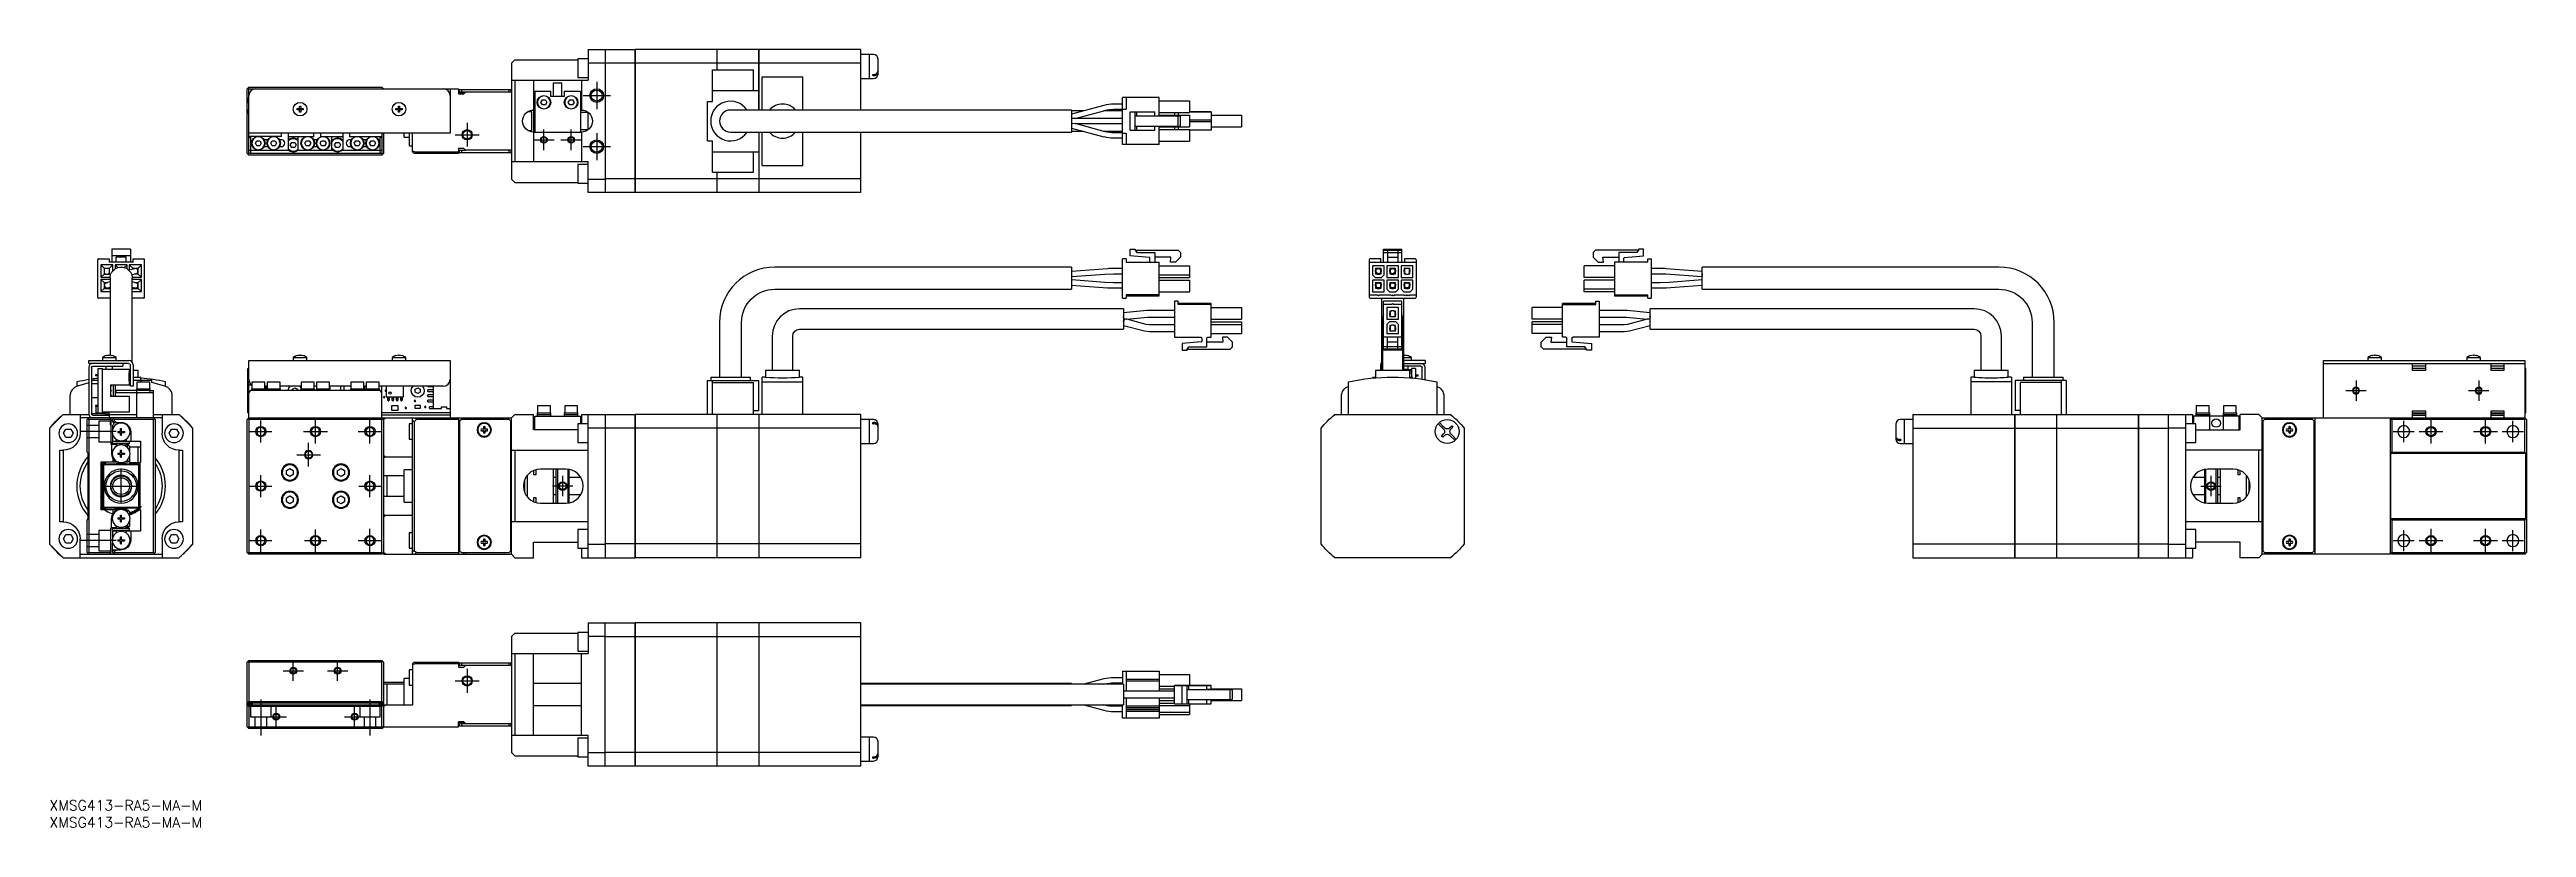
# Model space of a CAD drawing. Extents: x 0 to 726, y -8 to 220.
import ezdxf

# ---------------------------------------------------------------- set-up
doc = ezdxf.new("R2010")
doc.units = 0
doc.header["$LTSCALE"] = 0.5
doc.linetypes.add('CENTER', pattern=[50.8, 31.75, -6.35, 6.35, -6.35])
doc.linetypes.add('DASHED', pattern=[19.05, 12.7, -6.35])
for name, color, linetype in [('MSM_CENTER', 1, 'CENTER'), ('MSM_CONTINUOUS', 7, 'CONTINUOUS'), ('MSM_DASHED', 4, 'DASHED'), ('MSM_NARROW', 5, 'CONTINUOUS'), ('MSM_PART_NUMBER', 7, 'CONTINUOUS')]:
    doc.layers.add(name, color=color, linetype=linetype)
doc.styles.get("Standard").update_dxf_attribs({"font": 'txt.shx', "height": 1, "bigfont": 'bigfont.shx'})

# ---------------------------------------------------------------- blocks, each defined once
blk = doc.blocks.new('*U2')
at = {"layer": 'MSM_PART_NUMBER'}
blk.add_text('XMSG413-RA5-MA-M', height=3, dxfattribs=at).set_placement((0, -3))
blk = doc.blocks.new('*U3')
at = {"layer": 'MSM_PART_NUMBER'}
blk.add_text('XMSG413-RA5-MA-M', height=3, dxfattribs=at).set_placement((0, -8))

msp = doc.modelspace()

# ---------------------------------------------------------------- linework, layer by layer
at = {"layer": 'MSM_CENTER'}
for p, q in [((160.49, 210.75), (160.49, 202.75)), ((156.49, 206.75), (164.49, 206.75)), ((122.49, 198.75), (122.49, 191.75)), ((144.99, 190.75), (144.99, 196.75)), ((152.99, 190.75), (152.99, 196.75)), ((118.99, 195.25), (125.99, 195.25)), ((141.99, 193.75), (147.99, 193.75)), ((149.99, 193.75), (155.99, 193.75)), ((156.49, 191.75), (164.49, 191.75)), ((160.49, 195.75), (160.49, 187.75)), ((673.49, 120.16), (679.49, 120.16)), ((676.49, 123.16), (676.49, 117.16)), ((709.49, 120.16), (715.49, 120.16)), ((712.49, 123.16), (712.49, 117.16)), ((61.99, 104.91), (61.99, 111.41)), ((77.99, 104.66), (77.99, 111.66)), ((93.99, 104.66), (93.99, 111.66)), ((690.49, 105.06), (690.49, 111.26)), ((698.49, 104.66), (698.49, 111.66)), ((714.49, 104.66), (714.49, 111.66)), ((722.49, 105.06), (722.49, 111.26)), ((19.5, 108.16), (9, 108.16)), ((58.74, 108.16), (65.24, 108.16)), ((74.49, 108.16), (81.49, 108.16)), ((75.99, 97.86), (75.99, 104.86)), ((90.49, 108.16), (97.49, 108.16)), ((687.39, 108.16), (693.59, 108.16)), ((694.99, 108.16), (701.99, 108.16)), ((710.99, 108.16), (717.99, 108.16)), ((719.39, 108.16), (725.59, 108.16)), ((21, 87.01), (21, 97.31)), ((61.99, 88.91), (61.99, 95.41)), ((72.49, 101.36), (79.49, 101.36)), ((93.99, 88.91), (93.99, 95.41)), ((150.49, 95.16), (150.49, 89.16)), ((150.49, 95.16), (150.49, 89.16)), ((633.99, 89.16), (633.99, 95.16)), ((15.85, 92.16), (26.15, 92.16)), ((58.74, 92.16), (65.24, 92.16)), ((90.74, 92.16), (97.24, 92.16)), ((153.49, 92.16), (147.49, 92.16)), ((153.49, 92.16), (147.49, 92.16)), ((630.99, 92.16), (636.99, 92.16)), ((19.5, 76.16), (9, 76.16)), ((58.74, 76.16), (65.24, 76.16)), ((61.99, 72.91), (61.99, 79.41)), ((74.74, 76.16), (81.24, 76.16)), ((77.99, 72.91), (77.99, 79.41)), ((90.49, 76.16), (97.49, 76.16)), ((93.99, 72.66), (93.99, 79.66)), ((687.39, 76.16), (693.59, 76.16)), ((690.49, 73.06), (690.49, 79.26)), ((694.99, 76.16), (701.99, 76.16)), ((698.49, 72.66), (698.49, 79.66)), ((710.99, 76.16), (717.99, 76.16)), ((714.49, 72.66), (714.49, 79.66)), ((719.39, 76.16), (725.59, 76.16)), ((722.49, 73.06), (722.49, 79.26)), ((68.49, 38), (74.49, 38)), ((71.49, 35), (71.49, 41)), ((81.49, 38), (87.49, 38)), ((84.49, 35), (84.49, 41)), ((122.49, 38.5), (122.49, 31.5)), ((61.99, 29.5), (61.99, 19)), ((93.99, 29.5), (93.99, 19)), ((118.99, 35), (125.99, 35)), ((63.49, 24.5), (69.49, 24.5)), ((66.49, 21.5), (66.49, 27.5)), ((86.49, 24.5), (92.49, 24.5)), ((89.49, 21.5), (89.49, 27.5))]:
    msp.add_line(p, q, dxfattribs=at)
at = {"layer": 'MSM_CONTINUOUS'}
for p, q in [((157.99, 220.25), (157.99, 211.25)), ((157.99, 220.25), (171.69, 220.25)), ((162.99, 220.25), (162.99, 178.25)), ((171.69, 220.25), (171.69, 178.25)), ((171.74, 220.2), (171.69, 220.2)), ((195.69, 220.25), (171.74, 220.25)), ((171.74, 220.25), (171.74, 178.25)), ((195.69, 220.25), (195.69, 214.25)), ((195.74, 220.2), (195.69, 220.2)), ((207.99, 220.25), (195.74, 220.25)), ((195.74, 220.25), (195.74, 214.25)), ((207.99, 202.5), (207.99, 220.25)), ((208.04, 220.2), (207.99, 220.2)), ((208.04, 220.25), (208.04, 202.5)), ((237.99, 220.25), (208.04, 220.25)), ((237.99, 202.5), (237.99, 220.25)), ((240.49, 218.75), (237.99, 218.75)), ((240.49, 211.75), (240.49, 218.75)), ((240.54, 218.7), (240.49, 218.7)), ((241.69, 218.75), (240.54, 218.75)), ((240.54, 211.75), (240.54, 218.75)), ((136.49, 217.25), (135.49, 216.25)), ((135.49, 216.25), (135.49, 182.25)), ((135.49, 211.25), (157.99, 211.25)), ((136.49, 217.25), (154.99, 217.25)), ((136.49, 211.25), (136.49, 187.25)), ((141.99, 211.25), (141.99, 202.5)), ((154.99, 217.5), (154.99, 212)), ((157.99, 217.5), (154.99, 217.5)), ((154.99, 212), (157.99, 212)), ((155.99, 211.25), (155.99, 202.5)), ((162.99, 216.25), (157.99, 216.25)), ((171.69, 216.22), (162.99, 216.22)), ((171.74, 215.96), (171.69, 215.96)), ((195.69, 216.22), (171.74, 216.22)), ((194.49, 205.03), (194.49, 214.25)), ((194.49, 214.25), (206.49, 214.25)), ((195.74, 215.96), (195.69, 215.96)), ((207.99, 216.22), (195.74, 216.22)), ((206.49, 208.25), (206.49, 214.25)), ((208.04, 215.96), (207.99, 215.96)), ((237.99, 216.22), (208.04, 216.22)), ((208.99, 202.5), (208.99, 212.25)), ((208.99, 212.25), (220.99, 212.25)), ((220.99, 202.5), (220.99, 212.25)), ((237.99, 211.75), (240.49, 211.75)), ((240.49, 211.8), (240.54, 211.8)), ((240.54, 211.75), (241.69, 211.75)), ((241.49, 212.6), (241.49, 212.95)), ((241.49, 212.95), (241.69, 212.95)), ((241.49, 212.6), (241.69, 212.6)), ((242.99, 213.05), (242.99, 217.45)), ((58.49, 209.25), (57.99, 208.75)), ((57.99, 201.55), (57.99, 208.75)), ((58.19, 205.95), (58.19, 204.75)), ((58.19, 205.95), (58.49, 205.95)), ((58.19, 204.75), (58.49, 204.75)), ((58.49, 208.75), (58.24, 209)), ((58.49, 209.25), (97.49, 209.25)), ((58.49, 208.75), (119.99, 208.75)), ((58.49, 189.75), (58.49, 208.75)), ((73.31, 202.93), (73.31, 203.63)), ((73.31, 203.63), (73.67, 203.63)), ((73.67, 203.63), (73.67, 202.93)), ((97.99, 208.75), (97.49, 209.25)), ((97.74, 209), (97.49, 208.75)), ((102.31, 202.93), (102.31, 203.63)), ((102.31, 203.63), (102.67, 203.63)), ((102.67, 203.63), (102.67, 202.93)), ((117.49, 208.75), (117.49, 195.75)), ((119.99, 208.75), (119.99, 207.25)), ((121.74, 207.5), (119.99, 207.5)), ((119.99, 207.25), (121.49, 207.25)), ((120.29, 207.75), (120.29, 208.55)), ((120.29, 208.55), (135.29, 208.55)), ((135.49, 207.75), (120.29, 207.75)), ((120.79, 208.55), (120.79, 207.75)), ((121.99, 207.75), (121.49, 207.25)), ((134.79, 207.75), (134.79, 208.55)), ((135.29, 208.55), (135.29, 207.75)), ((142.29, 208), (142.29, 196)), ((142.29, 208), (146.99, 208)), ((144.12, 204.75), (144.56, 205.5)), ((144.56, 204), (144.12, 204.75)), ((144.56, 205.5), (145.42, 205.5)), ((145.42, 204), (144.56, 204)), ((145.42, 205.5), (145.86, 204.75)), ((145.86, 204.75), (145.42, 204)), ((146.99, 206.5), (146.99, 208)), ((150.99, 206.5), (146.99, 206.5)), ((147.74, 210.5), (150.24, 210.5)), ((147.74, 210.5), (147.74, 206.5)), ((150.24, 206.5), (150.24, 210.5)), ((150.99, 208), (150.99, 206.5)), ((150.99, 208), (155.69, 208)), ((152.12, 204.75), (152.56, 205.5)), ((152.56, 204), (152.12, 204.75)), ((152.56, 205.5), (153.42, 205.5)), ((153.42, 204), (152.56, 204)), ((153.42, 205.5), (153.86, 204.75)), ((153.86, 204.75), (153.42, 204)), ((155.69, 208), (155.69, 196)), ((192.99, 193.47), (192.99, 205.03)), ((192.99, 205.03), (194.49, 205.03)), ((194.49, 208.25), (207.99, 208.25)), ((309.22, 203.82), (299.74, 201.27)), ((314.74, 204.2), (312.11, 204.2)), ((325.44, 206.15), (314.74, 206.15)), ((314.74, 192.35), (314.74, 206.15)), ((315.74, 206.15), (315.74, 202.75)), ((325.44, 200.75), (325.44, 206.15)), ((325.44, 205.15), (334.34, 205.15)), ((334.34, 205.15), (334.34, 201.75)), ((57.99, 202.25), (58.49, 202.75)), ((58.49, 202.25), (57.99, 202.25)), ((57.99, 202.05), (58.49, 202.05)), ((58.49, 201.75), (57.99, 201.25)), ((58.09, 201.45), (57.99, 201.55)), ((57.99, 189.75), (57.99, 201.25)), ((58.09, 201.35), (58.09, 201.55)), ((58.49, 201.25), (58.24, 201.5)), ((58.49, 201.85), (58.39, 201.85)), ((72.6, 202.93), (73.31, 202.93)), ((72.6, 202.57), (72.6, 202.93)), ((73.31, 202.57), (72.6, 202.57)), ((73.32, 202.92), (73.31, 202.93)), ((73.32, 202.58), (73.31, 202.57)), ((73.31, 201.86), (73.31, 202.57)), ((73.67, 201.86), (73.31, 201.86)), ((73.32, 202.92), (73.66, 202.92)), ((73.32, 202.58), (73.32, 202.92)), ((73.66, 202.58), (73.32, 202.58)), ((73.66, 202.92), (73.67, 202.93)), ((73.66, 202.92), (73.66, 202.58)), ((73.66, 202.58), (73.67, 202.57)), ((73.67, 202.93), (74.38, 202.93)), ((74.38, 202.57), (73.67, 202.57)), ((73.67, 202.57), (73.67, 201.86)), ((74.38, 202.93), (74.38, 202.57)), ((101.6, 202.93), (102.31, 202.93)), ((101.6, 202.57), (101.6, 202.93)), ((102.31, 202.57), (101.6, 202.57)), ((102.32, 202.92), (102.31, 202.93)), ((102.32, 202.58), (102.31, 202.57)), ((102.31, 201.86), (102.31, 202.57)), ((102.67, 201.86), (102.31, 201.86)), ((102.32, 202.92), (102.66, 202.92)), ((102.32, 202.58), (102.32, 202.92)), ((102.66, 202.58), (102.32, 202.58)), ((102.66, 202.92), (102.67, 202.93)), ((102.66, 202.92), (102.66, 202.58)), ((102.66, 202.58), (102.67, 202.57)), ((102.67, 202.93), (103.38, 202.93)), ((103.38, 202.57), (102.67, 202.57)), ((102.67, 202.57), (102.67, 201.86)), ((103.38, 202.93), (103.38, 202.57)), ((141.49, 202), (140.26, 202)), ((140.26, 196.5), (141.49, 196.5)), ((141.49, 196.5), (141.49, 202)), ((142.29, 202.5), (141.99, 202.5)), ((142.09, 196), (142.09, 202.5)), ((155.99, 202.5), (155.69, 202.5)), ((157.99, 201.75), (155.69, 201.75)), ((155.69, 196.75), (157.99, 196.75)), ((157.99, 196.68), (157.99, 201.81)), ((299.74, 202.5), (199.74, 202.5)), ((299.74, 202.5), (299.74, 196)), ((303.37, 202.25), (299.74, 202.25)), ((314.74, 200), (299.74, 200)), ((299.74, 198.5), (299.83, 198.5)), ((299.74, 197.22), (309.23, 194.67)), ((299.74, 196.25), (303.37, 196.25)), ((299.87, 198.61), (300.77, 198.5)), ((300.77, 200), (309.61, 202.37)), ((300.77, 198.5), (314.74, 198.5)), ((309.62, 196.12), (300.77, 198.5)), ((314.74, 202.25), (309.16, 202.25)), ((309.16, 196.25), (314.74, 196.25)), ((312.11, 202.7), (314.74, 202.7)), ((314.74, 202.75), (315.74, 202.75)), ((316.94, 196.55), (316.94, 201.95)), ((316.94, 201.95), (324.19, 201.95)), ((316.94, 196.55), (324.19, 196.55)), ((318.44, 196.55), (318.44, 201.95)), ((318.44, 200.75), (331.74, 200.75)), ((318.44, 197.75), (331.74, 197.75)), ((318.94, 200.75), (318.94, 201.95)), ((318.94, 196.55), (318.94, 197.75)), ((324.19, 200.75), (324.19, 201.95)), ((324.19, 196.55), (324.19, 197.75)), ((325.44, 201.75), (334.34, 201.75)), ((325.44, 200.95), (334.34, 200.95)), ((325.44, 192.35), (325.44, 197.75)), ((325.44, 197.55), (334.34, 197.55)), ((325.44, 196.75), (334.34, 196.75)), ((329.99, 201.75), (329.99, 200.95)), ((329.99, 197.55), (329.99, 196.75)), ((330.99, 201.75), (330.99, 200.95)), ((330.99, 197.55), (330.99, 196.75)), ((331.04, 197.75), (331.04, 200.75)), ((331.74, 197.75), (331.74, 200.75)), ((334.34, 201.95), (337.64, 201.95)), ((337.76, 201.95), (334.34, 201.95)), ((334.34, 201.95), (339.44, 201.95)), ((340.69, 201.95), (334.34, 201.95)), ((334.34, 200.95), (334.34, 197.55)), ((340.69, 199.5), (334.34, 199.5)), ((340.69, 199), (334.34, 199)), ((334.34, 196.75), (334.34, 193.35)), ((340.69, 196.55), (334.34, 196.55)), ((337.64, 201.95), (337.94, 201.95)), ((337.94, 201.95), (337.76, 201.95)), ((339.44, 201.95), (339.74, 201.95)), ((339.74, 201.95), (340.69, 201.95)), ((340.69, 201.95), (340.69, 196.55)), ((340.69, 200.95), (349.59, 200.95)), ((340.69, 200.95), (349.59, 200.95)), ((340.69, 200.95), (349.59, 200.95)), ((340.69, 197.55), (349.59, 197.55)), ((349.59, 200.95), (349.59, 197.55)), ((57.99, 189.75), (58.49, 189.25)), ((58.24, 189.5), (58.49, 189.75)), ((117.49, 195.75), (58.49, 195.75)), ((67.99, 194.75), (58.49, 194.75)), ((58.49, 194.25), (58.99, 194.75)), ((58.49, 190.75), (70.17, 190.75)), ((97.49, 189.75), (58.49, 189.75)), ((97.49, 189.25), (58.49, 189.25)), ((58.99, 194.75), (58.99, 189.75)), ((60.37, 192.75), (60.81, 193.5)), ((60.81, 192), (60.37, 192.75)), ((60.81, 193.5), (61.67, 193.5)), ((61.67, 192), (60.81, 192)), ((61.67, 193.5), (62.11, 192.75)), ((62.11, 192.75), (61.67, 192)), ((64.01, 193.75), (62.97, 193.75)), ((62.97, 191.75), (64.01, 191.75)), ((64.87, 192.75), (65.31, 193.5)), ((65.31, 192), (64.87, 192.75)), ((65.31, 193.5), (66.17, 193.5)), ((66.17, 192), (65.31, 192)), ((66.17, 193.5), (66.61, 192.75)), ((66.61, 192.75), (66.17, 192)), ((67.99, 193.75), (67.47, 193.75)), ((67.47, 191.75), (67.99, 191.75)), ((67.99, 194.75), (67.99, 195.75)), ((69.99, 195.75), (69.99, 190.75)), ((69.99, 194.75), (77.49, 194.75)), ((70.62, 192.25), (71.06, 193)), ((71.06, 191.5), (70.62, 192.25)), ((71.06, 193), (71.92, 193)), ((71.92, 191.5), (71.06, 191.5)), ((71.92, 193), (72.36, 192.25)), ((72.36, 192.25), (71.92, 191.5)), ((72.79, 194.75), (72.79, 190.75)), ((72.79, 190.75), (83.17, 190.75)), ((74.87, 192.75), (75.31, 193.5)), ((75.31, 192), (74.87, 192.75)), ((75.31, 193.5), (76.17, 193.5)), ((76.17, 192), (75.31, 192)), ((76.17, 193.5), (76.61, 192.75)), ((76.61, 192.75), (76.17, 192)), ((78.51, 193.75), (77.47, 193.75)), ((77.47, 191.75), (78.51, 191.75)), ((77.49, 194.75), (77.49, 195.75)), ((79.37, 192.75), (79.81, 193.5)), ((79.81, 192), (79.37, 192.75)), ((79.49, 195.75), (79.49, 194.75)), ((79.49, 194.75), (85.99, 194.75)), ((79.81, 193.5), (80.67, 193.5)), ((80.67, 192), (79.81, 192)), ((80.67, 193.5), (81.11, 192.75)), ((81.11, 192.75), (80.67, 192)), ((82.79, 190.75), (82.79, 194.75)), ((83.62, 192.25), (84.06, 193)), ((84.06, 191.5), (83.62, 192.25)), ((84.06, 193), (84.92, 193)), ((84.92, 191.5), (84.06, 191.5)), ((84.92, 193), (85.36, 192.25)), ((85.36, 192.25), (84.92, 191.5)), ((85.81, 190.75), (97.49, 190.75)), ((85.99, 195.75), (85.99, 190.75)), ((87.99, 195.75), (87.99, 194.75)), ((87.99, 194.75), (97.49, 194.75)), ((88.51, 193.75), (87.99, 193.75)), ((87.99, 191.75), (88.51, 191.75)), ((89.37, 192.75), (89.81, 193.5)), ((89.81, 192), (89.37, 192.75)), ((89.81, 193.5), (90.67, 193.5)), ((90.67, 192), (89.81, 192)), ((90.67, 193.5), (91.11, 192.75)), ((91.11, 192.75), (90.67, 192)), ((93.01, 193.75), (91.97, 193.75)), ((91.97, 191.75), (93.01, 191.75)), ((93.87, 192.75), (94.31, 193.5)), ((94.31, 192), (93.87, 192.75)), ((94.31, 193.5), (95.17, 193.5)), ((95.17, 192), (94.31, 192)), ((95.17, 193.5), (95.61, 192.75)), ((95.61, 192.75), (95.17, 192)), ((96.99, 189.75), (96.99, 194.75)), ((96.99, 194.75), (97.49, 194.25)), ((97.49, 195.75), (97.49, 189.75)), ((97.49, 189.75), (97.74, 189.5)), ((97.49, 189.25), (97.74, 189.5)), ((97.74, 189.5), (97.99, 189.75)), ((97.99, 195.75), (97.99, 189.75)), ((103.99, 194.5), (103.99, 195.75)), ((103.99, 194.5), (105.49, 194.5)), ((105.49, 195.75), (105.49, 192)), ((105.49, 192), (106.49, 192)), ((106.49, 190.25), (106.49, 195.75)), ((106.49, 190.55), (107.1, 190.25)), ((106.99, 189.75), (106.49, 190.25)), ((119.99, 189.75), (106.99, 189.75)), ((107.1, 190.25), (119.99, 190.25)), ((107.1, 190.25), (107.6, 189.75)), ((121.49, 191.25), (119.99, 191.25)), ((119.99, 191.25), (119.99, 189.75)), ((120.29, 189.95), (120.29, 190.75)), ((120.29, 190.75), (121.99, 190.75)), ((135.29, 189.95), (120.29, 189.95)), ((120.79, 190.75), (120.79, 189.95)), ((121.49, 191.25), (121.99, 190.75)), ((135.49, 190.75), (121.99, 190.75)), ((134.79, 189.95), (134.79, 190.75)), ((135.29, 190.75), (135.29, 189.95)), ((141.99, 196), (141.99, 187.25)), ((141.99, 196), (155.99, 196)), ((152.27, 193.43), (152.29, 193.45)), ((152.29, 194.1), (152.29, 193.45)), ((155.99, 196), (155.99, 187.25)), ((192.99, 193.47), (194.49, 193.47)), ((194.49, 184.25), (194.49, 193.47)), ((194.49, 190.25), (207.99, 190.25)), ((199.74, 196), (299.74, 196)), ((206.49, 184.25), (206.49, 190.25)), ((207.99, 196), (207.99, 178.25)), ((208.04, 196), (208.04, 178.25)), ((208.99, 186.25), (208.99, 196)), ((220.99, 186.25), (220.99, 196)), ((237.99, 178.25), (237.99, 196)), ((314.74, 195.8), (312.11, 195.8)), ((312.11, 194.3), (314.74, 194.3)), ((314.74, 195.75), (315.74, 195.75)), ((325.44, 192.35), (314.74, 192.35)), ((315.74, 195.75), (315.74, 192.35)), ((325.44, 193.35), (334.34, 193.35)), ((157.99, 187.25), (135.49, 187.25)), ((135.49, 182.25), (136.49, 181.25)), ((154.99, 186.5), (154.99, 181)), ((157.99, 186.5), (154.99, 186.5)), ((157.99, 178.25), (157.99, 187.25)), ((157.99, 182.25), (162.99, 182.25)), ((171.69, 182.28), (162.99, 182.28)), ((171.74, 182.53), (171.69, 182.53)), ((195.69, 182.28), (171.74, 182.28)), ((194.49, 184.25), (206.49, 184.25)), ((195.69, 184.25), (195.69, 178.25)), ((195.74, 182.53), (195.69, 182.53)), ((195.74, 184.25), (195.74, 178.25)), ((207.99, 182.28), (195.74, 182.28)), ((208.04, 182.53), (207.99, 182.53)), ((237.99, 182.28), (208.04, 182.28)), ((208.99, 186.25), (220.99, 186.25)), ((136.49, 181.25), (154.99, 181.25)), ((154.99, 181), (157.99, 181)), ((171.69, 178.25), (157.99, 178.25)), ((171.74, 178.3), (171.69, 178.3)), ((195.69, 178.25), (171.74, 178.25)), ((195.74, 178.3), (195.69, 178.3)), ((207.99, 178.25), (195.74, 178.25)), ((208.04, 178.3), (207.99, 178.3)), ((237.99, 178.25), (208.04, 178.25)), ((23.7, 161.66), (18.3, 161.66)), ((18.3, 161.66), (18.3, 157.86)), ((23.7, 161.66), (23.7, 157.86)), ((316.94, 161.66), (318.44, 161.66)), ((316.94, 159.74), (316.94, 161.66)), ((318.44, 161.66), (318.44, 161.36)), ((318.44, 161.36), (318.94, 160.66)), ((318.44, 161.36), (331.04, 161.36)), ((318.94, 160.66), (324.19, 160.66)), ((324.19, 160.66), (324.19, 158.16)), ((331.04, 161.36), (331.74, 160.66)), ((331.74, 160.66), (331.74, 159.36)), ((391.24, 157.86), (391.24, 161.66)), ((391.24, 161.66), (396.64, 161.66)), ((391.24, 161.36), (396.64, 161.36)), ((391.24, 160.66), (396.64, 160.66)), ((392.44, 161.36), (392.44, 157.86)), ((395.44, 161.36), (395.44, 157.86)), ((396.64, 157.86), (396.64, 161.66)), ((453.44, 161.36), (452.74, 160.66)), ((452.74, 160.66), (452.74, 159.36)), ((466.04, 161.36), (453.44, 161.36)), ((460.29, 160.66), (460.29, 158.16)), ((465.54, 160.66), (460.29, 160.66)), ((466.04, 161.36), (465.54, 160.66)), ((466.04, 161.66), (466.04, 161.36)), ((467.54, 161.66), (466.04, 161.66)), ((467.54, 159.74), (467.54, 161.66)), ((14.1, 158.56), (14.1, 147.56)), ((14.4, 158.86), (17.5, 158.86)), ((18.6, 157.06), (15, 157.06)), ((15, 157.06), (15, 153.41)), ((16.05, 156.11), (15, 157.06)), ((16.05, 154.36), (15, 153.41)), ((15, 153.41), (17.76, 153.41)), ((17.75, 152.81), (15, 152.81)), ((16.05, 151.91), (15, 152.81)), ((15, 152.81), (15, 149.26)), ((16.05, 156.11), (17.55, 156.11)), ((16.05, 156.11), (16.05, 154.36)), ((16.42, 154.36), (16.05, 154.73)), ((16.05, 154.36), (17.55, 154.36)), ((17.55, 154.73), (17.17, 154.36)), ((17.5, 158.86), (17.5, 157.86)), ((24.5, 157.86), (17.5, 157.86)), ((17.55, 156.11), (18.6, 157.06)), ((17.55, 154.36), (17.55, 156.11)), ((17.55, 154.36), (17.88, 154.06)), ((17.75, 153.16), (17.75, 130.54)), ((23.7, 159.74), (18.3, 159.74)), ((18.6, 155.35), (18.6, 157.06)), ((22.8, 157.06), (19.2, 157.06)), ((19.2, 157.06), (19.2, 155.86)), ((20.07, 156.27), (19.2, 157.06)), ((22.5, 159.36), (19.5, 159.36)), ((19.5, 157.86), (19.5, 159.36)), ((21.93, 156.27), (22.8, 157.06)), ((22.5, 157.86), (22.5, 159.36)), ((22.8, 155.86), (22.8, 157.06)), ((25, 155.95), (23.28, 155.47)), ((27, 157.06), (23.4, 157.06)), ((23.4, 157.06), (23.4, 155.51)), ((24.45, 156.11), (23.4, 157.06)), ((24.1, 154.14), (25.4, 154.51)), ((24.27, 154.19), (24.12, 154.06)), ((24.24, 153.41), (27, 153.41)), ((24.25, 128.49), (24.25, 153.16)), ((27, 152.81), (24.25, 152.81)), ((24.45, 155.8), (24.45, 156.11)), ((24.45, 156.11), (25.95, 156.11)), ((24.5, 157.86), (24.5, 158.86)), ((24.5, 158.86), (27.6, 158.86)), ((25.95, 154.36), (24.86, 154.36)), ((25.95, 154.73), (25.57, 154.36)), ((25.95, 156.11), (27, 157.06)), ((25.95, 154.36), (25.95, 156.11)), ((25.95, 154.36), (27, 153.41)), ((25.95, 151.91), (27, 152.81)), ((27, 153.41), (27, 157.06)), ((27, 149.26), (27, 152.81)), ((27.9, 147.56), (27.9, 158.56)), ((299.74, 156.41), (212.74, 156.41)), ((299.74, 156.41), (299.74, 149.91)), ((310.31, 155.95), (299.74, 155.16)), ((299.8, 153.66), (309.48, 154.38)), ((309.48, 151.88), (299.8, 152.65)), ((309.48, 154.38), (312.11, 154.48)), ((314.74, 155.98), (311.11, 155.98)), ((312.11, 154.48), (314.74, 154.48)), ((314.74, 147.26), (314.74, 158.86)), ((315.74, 158.86), (314.74, 158.86)), ((315.74, 158.86), (315.74, 157.86)), ((315.74, 157.86), (325.44, 157.86)), ((322.51, 159.26), (316.94, 159.74)), ((322.69, 158.16), (322.69, 159.06)), ((328.87, 159.36), (324.19, 159.36)), ((325.44, 148.01), (325.44, 157.86)), ((325.44, 156.76), (334.34, 156.76)), ((325.44, 154.11), (334.34, 154.11)), ((325.44, 153.36), (334.34, 153.36)), ((328.74, 157.86), (328.87, 159.36)), ((330.24, 157.86), (328.74, 157.86)), ((331.74, 159.36), (330.24, 157.86)), ((334.34, 156.76), (334.34, 153.36)), ((387.04, 158.56), (387.04, 147.56)), ((387.04, 157.86), (400.84, 157.86)), ((390.44, 158.86), (387.34, 158.86)), ((391.44, 156.76), (388.04, 156.76)), ((388.04, 156.76), (388.04, 154.11)), ((388.04, 154.11), (388.79, 153.36)), ((388.79, 153.36), (390.69, 153.36)), ((388.99, 155.61), (388.84, 155.61)), ((388.84, 155.61), (388.84, 155.11)), ((388.84, 155.11), (388.99, 155.11)), ((388.94, 156.11), (388.94, 155.61)), ((388.94, 156.11), (390.54, 156.11)), ((388.94, 155.11), (388.94, 154.46)), ((388.94, 154.46), (389.27, 154.46)), ((388.99, 156.11), (388.99, 154.73)), ((388.99, 154.73), (389.37, 154.36)), ((389.37, 154.36), (390.12, 154.36)), ((390.09, 154.36), (389.54, 154.51)), ((389.94, 155.95), (390.49, 155.8)), ((390.12, 154.36), (390.49, 154.73)), ((390.22, 154.46), (390.54, 154.46)), ((390.44, 157.86), (390.44, 158.86)), ((390.49, 154.73), (390.49, 156.11)), ((390.49, 155.61), (390.64, 155.61)), ((390.49, 155.11), (390.64, 155.11)), ((390.54, 155.61), (390.54, 156.11)), ((390.54, 154.46), (390.54, 155.11)), ((390.64, 155.11), (390.64, 155.61)), ((390.69, 153.36), (391.44, 154.11)), ((391.44, 154.11), (391.44, 156.76)), ((395.64, 156.76), (392.24, 156.76)), ((392.24, 156.76), (392.24, 153.36)), ((392.24, 153.36), (395.64, 153.36)), ((392.44, 159.36), (395.44, 159.36)), ((393.19, 155.61), (393.04, 155.61)), ((393.04, 155.61), (393.04, 155.11)), ((393.04, 155.11), (393.19, 155.11)), ((393.14, 156.11), (393.14, 155.61)), ((393.14, 156.11), (394.74, 156.11)), ((393.14, 155.11), (393.14, 154.46)), ((393.14, 154.46), (393.47, 154.46)), ((393.19, 156.11), (393.19, 154.73)), ((393.19, 154.73), (393.57, 154.36)), ((393.57, 154.36), (394.32, 154.36)), ((394.32, 154.36), (394.69, 154.73)), ((394.42, 154.46), (394.74, 154.46)), ((394.69, 154.73), (394.69, 156.11)), ((394.69, 155.61), (394.84, 155.61)), ((394.69, 155.11), (394.84, 155.11)), ((394.74, 155.61), (394.74, 156.11)), ((394.74, 154.46), (394.74, 155.11)), ((394.84, 155.11), (394.84, 155.61)), ((395.64, 153.36), (395.64, 156.76)), ((399.84, 156.76), (396.44, 156.76)), ((396.44, 156.76), (396.44, 153.36)), ((396.44, 153.36), (399.84, 153.36)), ((397.24, 155.61), (397.24, 155.11)), ((397.39, 155.61), (397.24, 155.61)), ((397.24, 155.11), (397.39, 155.11)), ((397.34, 156.11), (398.94, 156.11)), ((397.34, 156.11), (397.34, 155.61)), ((397.34, 155.11), (397.34, 154.46)), ((397.34, 154.46), (397.67, 154.46)), ((397.39, 156.11), (397.39, 154.73)), ((397.39, 154.73), (397.77, 154.36)), ((400.54, 158.86), (397.44, 158.86)), ((397.44, 158.86), (397.44, 157.86)), ((397.77, 154.36), (398.52, 154.36)), ((398.52, 154.36), (398.89, 154.73)), ((398.62, 154.46), (398.94, 154.46)), ((398.89, 154.73), (398.89, 156.11)), ((398.89, 155.61), (399.04, 155.61)), ((398.89, 155.11), (399.04, 155.11)), ((398.94, 155.61), (398.94, 156.11)), ((398.94, 154.46), (398.94, 155.11)), ((399.04, 155.11), (399.04, 155.61)), ((399.84, 153.36), (399.84, 156.76)), ((400.84, 158.56), (400.84, 147.56)), ((459.04, 156.76), (450.14, 156.76)), ((450.14, 153.36), (450.14, 156.76)), ((459.04, 153.36), (450.14, 153.36)), ((452.74, 159.36), (454.24, 157.86)), ((454.24, 157.86), (455.74, 157.86)), ((455.6, 159.36), (460.29, 159.36)), ((455.74, 157.86), (455.6, 159.36)), ((468.74, 157.86), (459.04, 157.86)), ((459.04, 157.86), (459.04, 148.01)), ((461.79, 158.16), (461.79, 159.06)), ((461.97, 159.26), (467.54, 159.74)), ((468.74, 157.86), (468.74, 158.86)), ((468.74, 158.86), (469.74, 158.86)), ((469.74, 158.86), (469.74, 147.26)), ((473.36, 155.98), (469.74, 155.98)), ((469.74, 154.48), (473.36, 154.48)), ((474.05, 154.46), (484.68, 153.66)), ((484.74, 155.16), (474.17, 155.95)), ((484.68, 152.65), (475, 151.88)), ((484.74, 154.41), (484.68, 153.66)), ((484.74, 149.91), (484.74, 156.41)), ((571.74, 156.41), (484.74, 156.41)), ((17.75, 147.26), (14.4, 147.26)), ((16.05, 150.16), (15, 149.26)), ((15, 149.26), (17.75, 149.26)), ((16.05, 151.91), (17.11, 151.91)), ((16.05, 151.91), (16.05, 150.16)), ((16.42, 150.16), (16.05, 150.53)), ((16.05, 150.16), (17.55, 150.16)), ((17.75, 152.1), (16.59, 151.75)), ((17.01, 150.31), (17.75, 150.53)), ((17.46, 150.45), (17.17, 150.16)), ((17.55, 150.16), (17.55, 150.47)), ((17.55, 150.16), (17.75, 149.99)), ((25.41, 151.75), (24.25, 152.1)), ((24.25, 150.53), (24.99, 150.31)), ((24.45, 150.16), (24.25, 149.99)), ((24.25, 149.26), (27, 149.26)), ((27.6, 147.26), (24.25, 147.26)), ((24.45, 150.47), (24.45, 150.16)), ((24.45, 150.16), (25.95, 150.16)), ((24.82, 150.16), (24.54, 150.45)), ((24.89, 151.91), (25.95, 151.91)), ((25.95, 150.53), (25.57, 150.16)), ((25.95, 150.16), (25.95, 151.91)), ((25.95, 150.16), (27, 149.26)), ((212.74, 149.91), (299.74, 149.91)), ((299.74, 151.15), (310.28, 150.32)), ((312.11, 151.78), (309.48, 151.88)), ((311.14, 150.28), (314.74, 150.28)), ((314.74, 151.78), (312.11, 151.78)), ((314.74, 147.26), (315.74, 147.26)), ((315.74, 148.26), (315.74, 147.26)), ((325.44, 148.26), (315.74, 148.26)), ((315.74, 148.01), (325.44, 148.01)), ((325.44, 152.56), (334.34, 152.56)), ((325.44, 149.16), (334.34, 149.16)), ((330.99, 146.46), (329.99, 146.46)), ((330.99, 146.46), (329.99, 146.46)), ((329.99, 146.46), (329.99, 135.86)), ((330.99, 145.46), (330.99, 146.46)), ((340.69, 145.71), (330.99, 145.71)), ((340.69, 145.46), (330.99, 145.46)), ((340.69, 145.46), (330.99, 145.46)), ((334.34, 152.56), (334.34, 149.16)), ((340.69, 145.46), (340.69, 145.71)), ((340.69, 135.86), (340.69, 145.46)), ((387.04, 148.26), (389.49, 148.26)), ((387.34, 147.26), (400.54, 147.26)), ((391.44, 152.56), (388.04, 152.56)), ((388.04, 152.56), (388.04, 149.16)), ((388.04, 149.16), (391.44, 149.16)), ((388.99, 151.41), (388.84, 151.41)), ((388.84, 151.41), (388.84, 150.91)), ((388.84, 150.91), (388.99, 150.91)), ((388.94, 151.91), (390.54, 151.91)), ((388.94, 151.91), (388.94, 151.41)), ((388.94, 150.91), (388.94, 150.26)), ((388.94, 150.26), (389.27, 150.26)), ((388.99, 151.91), (388.99, 150.53)), ((388.99, 150.53), (389.27, 150.26)), ((389.27, 150.26), (389.37, 150.16)), ((389.37, 150.16), (390.12, 150.16)), ((389.53, 151.75), (390.05, 151.91)), ((390.41, 150.45), (389.96, 150.31)), ((389.99, 148.26), (393.42, 148.26)), ((390.12, 150.16), (390.22, 150.26)), ((390.22, 150.26), (390.49, 150.53)), ((390.22, 150.26), (390.54, 150.26)), ((390.49, 150.53), (390.49, 151.91)), ((390.49, 151.41), (390.64, 151.41)), ((390.49, 150.91), (390.64, 150.91)), ((390.54, 151.41), (390.54, 151.91)), ((390.54, 150.26), (390.54, 150.91)), ((390.64, 150.91), (390.64, 151.41)), ((390.69, 147.26), (390.69, 126.16)), ((391.24, 132.06), (391.24, 146.46)), ((396.64, 146.46), (391.24, 146.46)), ((393.69, 145.46), (391.24, 145.46)), ((391.44, 149.16), (391.44, 152.56)), ((395.64, 152.56), (392.24, 152.56)), ((392.24, 152.56), (392.24, 149.91)), ((392.24, 149.91), (392.99, 149.16)), ((392.99, 149.16), (394.89, 149.16)), ((393.19, 151.41), (393.04, 151.41)), ((393.04, 151.41), (393.04, 150.91)), ((393.04, 150.91), (393.19, 150.91)), ((393.14, 151.91), (394.74, 151.91)), ((393.14, 151.91), (393.14, 151.41)), ((393.14, 150.91), (393.14, 150.26)), ((393.14, 150.26), (393.47, 150.26)), ((393.19, 151.91), (393.19, 150.53)), ((393.2, 151.91), (393.19, 151.82)), ((393.19, 150.53), (393.47, 150.26)), ((393.47, 150.26), (393.57, 150.16)), ((393.57, 150.16), (394.32, 150.16)), ((393.92, 148.26), (393.97, 148.26)), ((396.64, 145.46), (394.19, 145.46)), ((394.32, 150.16), (394.42, 150.26)), ((394.42, 150.26), (394.69, 150.53)), ((394.42, 150.26), (394.74, 150.26)), ((394.47, 148.26), (397.34, 148.26)), ((394.69, 150.53), (394.69, 151.91)), ((394.69, 151.91), (394.69, 151.82)), ((394.69, 151.41), (394.84, 151.41)), ((394.69, 150.91), (394.84, 150.91)), ((394.74, 151.41), (394.74, 151.91)), ((394.74, 150.26), (394.74, 150.91)), ((394.84, 150.91), (394.84, 151.41)), ((394.89, 149.16), (395.64, 149.91)), ((395.64, 149.91), (395.64, 152.56)), ((396.44, 152.56), (396.44, 149.91)), ((399.84, 152.56), (396.44, 152.56)), ((396.44, 149.91), (397.19, 149.16)), ((396.64, 132.06), (396.64, 146.46)), ((397.19, 149.16), (399.09, 149.16)), ((397.19, 126.16), (397.19, 147.26)), ((397.39, 151.41), (397.24, 151.41)), ((397.24, 151.41), (397.24, 150.91)), ((397.24, 150.91), (397.39, 150.91)), ((397.34, 151.91), (397.34, 151.41)), ((397.34, 151.91), (398.94, 151.91)), ((397.34, 150.91), (397.34, 150.26)), ((397.34, 150.26), (397.67, 150.26)), ((397.39, 151.91), (397.39, 150.53)), ((397.39, 150.53), (397.67, 150.26)), ((397.48, 150.45), (397.93, 150.31)), ((397.67, 150.26), (397.77, 150.16)), ((397.77, 150.16), (398.52, 150.16)), ((398.36, 151.75), (397.83, 151.91)), ((397.84, 148.26), (397.89, 148.26)), ((398.39, 148.26), (398.44, 148.26)), ((398.52, 150.16), (398.89, 150.53)), ((398.62, 150.26), (398.94, 150.26)), ((398.89, 150.53), (398.89, 151.91)), ((398.89, 151.41), (399.04, 151.41)), ((398.89, 150.91), (399.04, 150.91)), ((398.94, 151.41), (398.94, 151.91)), ((398.94, 150.26), (398.94, 150.91)), ((398.94, 148.26), (400.84, 148.26)), ((399.04, 150.91), (399.04, 151.41)), ((399.09, 149.16), (399.84, 149.91)), ((399.84, 149.91), (399.84, 152.56)), ((443.79, 135.86), (443.79, 145.71)), ((453.49, 145.71), (443.79, 145.71)), ((443.79, 145.46), (453.49, 145.46)), ((450.14, 149.16), (450.14, 152.56)), ((459.04, 152.56), (450.14, 152.56)), ((459.04, 149.91), (450.14, 149.91)), ((459.04, 149.16), (450.14, 149.16)), ((453.49, 145.46), (453.49, 146.46)), ((453.49, 146.46), (454.49, 146.46)), ((454.49, 146.46), (454.49, 135.86)), ((459.04, 148.26), (468.74, 148.26)), ((459.04, 148.01), (468.74, 148.01)), ((468.74, 147.26), (468.74, 148.26)), ((468.74, 147.26), (469.74, 147.26)), ((472.36, 151.78), (469.74, 151.78)), ((469.74, 150.28), (473.34, 150.28)), ((475, 151.88), (472.36, 151.78)), ((474.19, 150.32), (484.74, 151.15)), ((484.74, 149.91), (571.74, 149.91)), ((196.49, 140.16), (196.49, 124.16)), ((202.99, 124.16), (202.99, 140.16)), ((314.99, 144.16), (219.99, 144.16)), ((219.99, 138.16), (314.99, 138.16)), ((314.99, 144.16), (314.99, 138.16)), ((321.8, 143.67), (314.99, 143.01)), ((315.09, 141.01), (314.99, 142.01)), ((314.99, 140.31), (315.21, 141.15)), ((315.18, 141.02), (314.99, 140.31)), ((314.99, 139.27), (321.12, 137.68)), ((315.09, 141.01), (315.18, 141.02)), ((315.18, 141.02), (315.21, 141.15)), ((315.21, 141.15), (315.18, 141.02)), ((315.94, 141.09), (315.21, 141.15)), ((315.94, 141.09), (321.99, 141.68)), ((321.62, 139.61), (315.94, 141.09)), ((322.63, 139.48), (321.62, 139.61)), ((322.09, 143.68), (321.8, 143.67)), ((321.99, 141.68), (322.09, 141.68)), ((329.99, 143.68), (322.09, 143.68)), ((322.09, 141.68), (329.99, 141.68)), ((329.99, 139.48), (322.63, 139.48)), ((340.69, 144.56), (349.59, 144.56)), ((340.69, 144.56), (349.59, 144.56)), ((340.69, 141.16), (349.59, 141.16)), ((340.69, 140.36), (349.59, 140.36)), ((340.69, 140.36), (349.59, 140.36)), ((340.69, 139.61), (349.59, 139.61)), ((349.59, 144.56), (349.59, 141.16)), ((349.59, 140.36), (349.59, 136.96)), ((390.94, 141.16), (390.94, 126.16)), ((395.64, 144.56), (392.24, 144.56)), ((392.24, 144.56), (392.24, 141.16)), ((392.24, 141.16), (395.64, 141.16)), ((392.99, 140.36), (392.24, 139.61)), ((392.24, 139.61), (392.24, 136.96)), ((394.89, 140.36), (392.99, 140.36)), ((393.04, 142.81), (393.04, 142.31)), ((393.19, 142.81), (393.04, 142.81)), ((393.04, 142.31), (393.19, 142.31)), ((393.19, 138.61), (393.04, 138.61)), ((393.04, 138.61), (393.04, 138.11)), ((393.04, 138.11), (393.19, 138.11)), ((393.14, 143.46), (393.14, 142.81)), ((393.47, 143.46), (393.14, 143.46)), ((393.14, 142.31), (393.14, 141.81)), ((394.74, 141.81), (393.14, 141.81)), ((393.14, 139.26), (393.14, 138.61)), ((393.47, 139.26), (393.14, 139.26)), ((393.14, 138.11), (393.14, 137.61)), ((393.57, 143.56), (393.19, 143.18)), ((393.19, 143.18), (393.19, 141.81)), ((393.57, 139.36), (393.19, 138.98)), ((393.19, 138.98), (393.19, 137.61)), ((394.32, 143.56), (393.57, 143.56)), ((394.32, 139.36), (393.57, 139.36)), ((394.69, 143.18), (394.32, 143.56)), ((394.69, 138.98), (394.32, 139.36)), ((394.74, 143.46), (394.42, 143.46)), ((394.74, 139.26), (394.42, 139.26)), ((394.69, 141.81), (394.69, 143.18)), ((394.84, 142.81), (394.69, 142.81)), ((394.84, 142.31), (394.69, 142.31)), ((394.69, 137.61), (394.69, 138.98)), ((394.84, 138.61), (394.69, 138.61)), ((394.84, 138.11), (394.69, 138.11)), ((394.74, 142.81), (394.74, 143.46)), ((394.74, 141.81), (394.74, 142.31)), ((394.74, 138.61), (394.74, 139.26)), ((394.74, 137.61), (394.74, 138.11)), ((394.84, 142.31), (394.84, 142.81)), ((394.84, 138.11), (394.84, 138.61)), ((395.64, 139.61), (394.89, 140.36)), ((395.64, 141.16), (395.64, 144.56)), ((395.64, 136.96), (395.64, 139.61)), ((396.94, 126.16), (396.94, 141.16)), ((443.79, 144.56), (434.89, 144.56)), ((434.89, 141.16), (434.89, 144.56)), ((443.79, 141.16), (434.89, 141.16)), ((443.79, 141.16), (434.89, 141.16)), ((434.89, 136.96), (434.89, 140.36)), ((443.79, 140.36), (434.89, 140.36)), ((443.79, 139.61), (434.89, 139.61)), ((462.39, 143.68), (454.49, 143.68)), ((454.49, 141.68), (462.39, 141.68)), ((461.84, 139.48), (454.49, 139.48)), ((462.85, 139.61), (461.84, 139.48)), ((462.68, 143.67), (462.39, 143.68)), ((462.39, 141.68), (462.49, 141.68)), ((462.49, 141.68), (468.54, 141.09)), ((469.49, 143.01), (462.68, 143.67)), ((468.54, 141.09), (462.85, 139.61)), ((463.36, 137.68), (469.49, 139.27)), ((469.27, 141.15), (468.54, 141.09)), ((469.27, 141.15), (469.49, 140.31)), ((469.3, 141.02), (469.39, 141.01)), ((469.49, 142.01), (469.39, 141.01)), ((469.49, 138.16), (469.49, 144.16)), ((564.49, 144.16), (469.49, 144.16)), ((469.49, 138.16), (564.49, 138.16)), ((581.49, 140.16), (581.49, 124.16)), ((587.99, 124.16), (587.99, 140.16)), ((211.99, 136.16), (211.99, 126.16)), ((217.99, 126.16), (217.99, 136.16)), ((321.12, 137.68), (322.63, 137.48)), ((322.63, 137.48), (329.99, 137.48)), ((329.99, 135.86), (337.64, 135.86)), ((337.76, 134.46), (332.19, 133.97)), ((337.76, 134.46), (332.19, 133.97)), ((332.19, 133.97), (332.19, 132.06)), ((332.19, 132.06), (333.69, 132.06)), ((333.69, 132.36), (334.19, 133.06)), ((333.69, 132.06), (333.69, 132.36)), ((333.69, 132.36), (346.29, 132.36)), ((334.19, 133.06), (339.44, 133.06)), ((337.76, 134.46), (336.61, 134.36)), ((337.76, 134.46), (336.61, 134.36)), ((336.61, 134.36), (336.61, 134.36)), ((337.94, 135.56), (337.94, 134.66)), ((339.44, 133.06), (339.44, 135.56)), ((344.12, 134.36), (339.44, 134.36)), ((344.12, 134.36), (339.44, 134.36)), ((339.74, 135.86), (340.69, 135.86)), ((340.69, 136.96), (349.59, 136.96)), ((345.49, 135.86), (343.99, 135.86)), ((343.99, 135.86), (344.12, 134.36)), ((345.49, 135.86), (343.99, 135.86)), ((346.99, 134.36), (345.49, 135.86)), ((346.99, 134.36), (345.49, 135.86)), ((346.29, 132.36), (346.99, 133.06)), ((346.99, 133.06), (346.99, 134.36)), ((396.64, 135.86), (391.24, 135.86)), ((396.64, 133.06), (391.24, 133.06)), ((396.64, 132.36), (391.24, 132.36)), ((396.64, 132.06), (391.24, 132.06)), ((392.24, 136.96), (395.64, 136.96)), ((392.44, 132.36), (392.44, 135.86)), ((395.44, 134.36), (392.44, 134.36)), ((394.74, 137.61), (393.14, 137.61)), ((395.44, 132.36), (395.44, 135.86)), ((443.79, 136.96), (434.89, 136.96)), ((443.79, 136.96), (434.89, 136.96)), ((437.49, 134.36), (438.99, 135.86)), ((437.49, 133.06), (437.49, 134.36)), ((438.19, 132.36), (437.49, 133.06)), ((438.19, 132.36), (437.49, 133.06)), ((450.79, 132.36), (438.19, 132.36)), ((450.79, 132.36), (438.19, 132.36)), ((438.99, 135.86), (440.49, 135.86)), ((440.49, 135.86), (440.35, 134.36)), ((440.49, 135.86), (440.35, 134.36)), ((440.35, 134.36), (445.04, 134.36)), ((444.74, 135.86), (443.79, 135.86)), ((444.74, 135.86), (443.79, 135.86)), ((444.74, 135.86), (444.74, 135.86)), ((445.04, 133.06), (445.04, 135.56)), ((450.29, 133.06), (445.04, 133.06)), ((450.29, 133.06), (445.04, 133.06)), ((446.54, 135.56), (446.54, 134.66)), ((446.72, 134.46), (452.29, 133.97)), ((446.83, 135.86), (446.84, 135.86)), ((454.49, 135.86), (446.84, 135.86)), ((454.49, 135.86), (446.84, 135.86)), ((450.79, 132.36), (450.29, 133.06)), ((450.79, 132.36), (450.29, 133.06)), ((450.79, 132.06), (450.79, 132.36)), ((452.29, 132.06), (450.79, 132.06)), ((452.29, 132.06), (450.79, 132.06)), ((452.29, 133.97), (452.29, 132.06)), ((454.49, 137.48), (461.84, 137.48)), ((461.84, 137.48), (463.36, 137.68)), ((566.49, 136.16), (566.49, 126.16)), ((572.49, 126.16), (572.49, 136.16)), ((11.5, 128.16), (11.5, 128.96)), ((11.5, 128.96), (23.3, 128.96)), ((23.2, 128.16), (11.5, 128.16)), ((11.5, 126.96), (11.5, 113.36)), ((12.3, 126.96), (12.3, 113.36)), ((12.7, 127.36), (21.5, 127.36)), ((14.3, 124.78), (13.5, 124.78)), ((13.5, 124.78), (13.5, 124.53)), ((14.3, 124.53), (13.5, 124.53)), ((14.3, 113.66), (14.3, 126.66)), ((14.3, 126.66), (15.5, 126.66)), ((15.5, 129.85), (19.5, 129.85)), ((15.5, 129.85), (15.5, 128.96)), ((15.5, 113.66), (15.5, 126.66)), ((23.5, 126.41), (15.5, 126.41)), ((16.5, 127.36), (16.5, 126.46)), ((16.5, 126.46), (18.5, 126.46)), ((16.5, 126.46), (16.55, 126.41)), ((16.61, 130.43), (16.61, 130.43)), ((17.32, 130.43), (17.32, 130.55)), ((17.68, 130.43), (17.32, 130.43)), ((17.68, 130.55), (17.68, 130.43)), ((18.39, 130.43), (18.39, 130.43)), ((18.45, 126.41), (18.5, 126.46)), ((18.5, 126.46), (18.5, 127.36)), ((19.5, 128.96), (19.5, 129.85)), ((21.5, 128.16), (21.5, 127.36)), ((23.4, 122.91), (23.4, 125.41)), ((23.5, 125.41), (23.4, 125.41)), ((23.4, 124.61), (23.5, 124.61)), ((23.4, 124.23), (23.5, 124.23)), ((23.4, 124.08), (23.5, 124.08)), ((23.4, 123.71), (23.5, 123.71)), ((23.5, 125.41), (23.5, 126.41)), ((23.5, 123.71), (23.5, 124.61)), ((23.5, 124.16), (23.7, 124.16)), ((23.7, 121.46), (23.7, 127.66)), ((24.5, 127.76), (24.5, 121.46)), ((24.5, 126.16), (26, 126.16)), ((24.5, 124.16), (26.82, 124.16)), ((26, 124.16), (26, 126.16)), ((26.82, 123.16), (26.82, 124.16)), ((58.19, 126.66), (58.49, 126.66)), ((58.19, 113.66), (58.19, 126.66)), ((58.49, 123.46), (58.49, 128.96)), ((58.49, 128.96), (117.49, 128.96)), ((71.49, 129.85), (75.49, 129.85)), ((71.49, 129.85), (71.49, 128.96)), ((72.6, 130.43), (72.6, 130.43)), ((73.31, 130.43), (73.31, 130.55)), ((73.67, 130.43), (73.31, 130.43)), ((73.67, 130.55), (73.67, 130.43)), ((74.38, 130.43), (74.38, 130.43)), ((75.49, 128.96), (75.49, 129.85)), ((100.49, 129.85), (104.49, 129.85)), ((100.49, 129.85), (100.49, 128.96)), ((101.6, 130.43), (101.6, 130.43)), ((102.31, 130.43), (102.31, 130.55)), ((102.67, 130.43), (102.31, 130.43)), ((102.67, 130.55), (102.67, 130.43)), ((103.38, 130.43), (103.38, 130.43)), ((104.49, 128.96), (104.49, 129.85)), ((117.49, 128.96), (117.49, 112.16)), ((193.92, 124.16), (205.56, 124.16)), ((193.92, 124.16), (193.92, 123.16)), ((205.56, 123.16), (205.56, 124.16)), ((208.99, 113.16), (208.99, 124.15)), ((209.99, 124.15), (208.99, 124.15)), ((209.99, 126.16), (219.99, 126.16)), ((209.99, 126.16), (209.99, 124.15)), ((219.99, 124.15), (219.99, 126.16)), ((220.99, 124.15), (219.99, 124.15)), ((220.99, 113.16), (220.99, 124.15)), ((388.12, 124.16), (388.94, 124.16)), ((388.12, 124.16), (388.12, 123.87)), ((388.94, 126.16), (398.94, 126.16)), ((388.94, 126.16), (388.94, 123.94)), ((390.44, 126.16), (390.44, 127.76)), ((397.19, 129.85), (399.44, 129.85)), ((403.44, 128.96), (397.19, 128.96)), ((397.19, 128.16), (403.44, 128.16)), ((402.24, 127.36), (397.19, 127.36)), ((397.19, 126.46), (398.44, 126.46)), ((397.26, 130.43), (397.26, 130.55)), ((397.62, 130.43), (397.26, 130.43)), ((397.62, 130.55), (397.62, 130.43)), ((398.14, 126.16), (398.44, 126.46)), ((398.33, 130.43), (398.33, 130.43)), ((398.39, 126.41), (399.44, 126.41)), ((398.44, 126.46), (398.44, 127.36)), ((398.94, 123.94), (398.94, 126.16)), ((399.44, 125.86), (398.94, 125.86)), ((398.94, 125.41), (399.44, 125.41)), ((398.94, 124.16), (399.76, 124.16)), ((399.44, 128.96), (399.44, 129.85)), ((399.44, 126.66), (399.44, 124.16)), ((400.64, 126.66), (399.44, 126.66)), ((399.76, 123.87), (399.76, 124.16)), ((400.64, 126.66), (400.64, 123.78)), ((400.64, 124.78), (401.44, 124.78)), ((400.64, 124.53), (401.44, 124.53)), ((401.44, 124.53), (401.44, 124.78)), ((402.64, 123.52), (402.64, 126.96)), ((403.44, 128.96), (403.44, 128.16)), ((403.44, 123.39), (403.44, 126.96)), ((563.49, 124.15), (563.49, 113.16)), ((564.49, 124.15), (563.49, 124.15)), ((564.49, 126.16), (574.49, 126.16)), ((564.49, 126.16), (564.49, 124.15)), ((574.49, 124.15), (574.49, 126.16)), ((575.49, 124.15), (574.49, 124.15)), ((575.49, 124.15), (575.49, 113.16)), ((578.92, 124.16), (590.56, 124.16)), ((578.92, 124.16), (578.92, 123.16)), ((590.56, 123.16), (590.56, 124.16)), ((666.99, 128.96), (725.99, 128.96)), ((666.99, 112.16), (666.99, 128.96)), ((666.99, 128.16), (725.99, 128.16)), ((679.99, 129.85), (683.99, 129.85)), ((679.99, 129.85), (679.99, 128.96)), ((681.1, 130.43), (681.1, 130.43)), ((681.81, 130.43), (681.81, 130.55)), ((682.17, 130.43), (681.81, 130.43)), ((682.17, 130.55), (682.17, 130.43)), ((682.87, 130.43), (682.87, 130.43)), ((683.99, 128.96), (683.99, 129.85)), ((692.99, 128.16), (692.99, 126.16)), ((696.99, 127.36), (692.99, 127.36)), ((696.99, 126.66), (692.99, 126.66)), ((692.99, 126.16), (696.99, 126.16)), ((696.99, 126.16), (696.99, 128.16)), ((708.99, 129.85), (712.99, 129.85)), ((708.99, 129.85), (708.99, 128.96)), ((710.1, 130.43), (710.1, 130.43)), ((710.81, 130.43), (710.81, 130.55)), ((711.17, 130.43), (710.81, 130.43)), ((711.17, 130.55), (711.17, 130.43)), ((711.87, 130.43), (711.87, 130.43)), ((712.99, 128.96), (712.99, 129.85)), ((715.99, 128.16), (715.99, 126.16)), ((719.99, 127.36), (715.99, 127.36)), ((719.99, 126.66), (715.99, 126.66)), ((715.99, 126.16), (719.99, 126.16)), ((719.99, 126.16), (719.99, 128.16)), ((725.99, 128.96), (725.99, 112.16)), ((726.29, 126.66), (725.99, 126.66)), ((726.29, 113.66), (726.29, 126.66)), ((6, 118.58), (6, 113.16)), ((8, 122.73), (8, 121.4)), ((11.5, 122.41), (8.17, 121.46)), ((14.3, 123.16), (12.3, 123.16)), ((14.3, 122.16), (12.3, 122.16)), ((12.3, 118.16), (14.3, 118.16)), ((18, 121.91), (23.5, 121.91)), ((18, 118.41), (18, 121.91)), ((23.5, 118.41), (18, 118.41)), ((18.7, 121.91), (18.7, 118.41)), ((19.2, 121.91), (19.2, 118.41)), ((19.5, 119.66), (19.5, 120.16)), ((29.5, 120.16), (19.5, 120.16)), ((19.5, 119.66), (30.5, 119.66)), ((23.7, 123.16), (23.4, 123.16)), ((23.5, 122.91), (23.4, 122.91)), ((23.5, 121.91), (23.5, 122.91)), ((23.5, 113.91), (23.5, 118.41)), ((24.5, 121.46), (23.7, 121.46)), ((30, 123.16), (24.5, 123.16)), ((25.5, 120.66), (29.5, 120.66)), ((25.5, 120.66), (25.5, 112.16)), ((25.5, 119.16), (26, 119.66)), ((29.4, 122.66), (25.6, 122.66)), ((25.6, 122.66), (25.6, 120.66)), ((26.78, 122.66), (26.78, 123.16)), ((29.4, 120.66), (29.4, 122.66)), ((29.5, 119.66), (29.5, 120.66)), ((29.5, 120.16), (30.5, 120.16)), ((30, 122.56), (30, 123.16)), ((33.83, 121.46), (30, 122.56)), ((30.5, 112.16), (30.5, 120.16)), ((34, 121.4), (34, 122.73)), ((36, 113.16), (36, 118.58)), ((58.57, 122.91), (58.49, 122.91)), ((58.49, 112.16), (58.49, 122.91)), ((58.49, 121.91), (59.23, 121.91)), ((58.99, 120.16), (58.49, 119.66)), ((96.99, 120.16), (58.99, 120.16)), ((59.24, 120.66), (63.24, 120.66)), ((59.24, 120.66), (59.24, 120.16)), ((63.14, 122.66), (59.34, 122.66)), ((59.34, 122.66), (59.34, 120.66)), ((63.14, 120.66), (63.14, 122.66)), ((63.84, 121.46), (63.14, 121.46)), ((63.24, 120.16), (63.24, 120.66)), ((63.49, 120.16), (63.49, 121.46)), ((63.74, 120.66), (67.74, 120.66)), ((63.74, 120.66), (63.74, 120.16)), ((67.64, 122.66), (63.84, 122.66)), ((63.84, 122.66), (63.84, 120.66)), ((67.64, 120.66), (67.64, 122.66)), ((73.84, 121.46), (67.64, 121.46)), ((67.65, 120.66), (67.65, 121.46)), ((67.74, 120.16), (67.74, 120.66)), ((71.24, 120.59), (71.99, 121.02)), ((71.24, 120.16), (71.24, 120.59)), ((71.99, 121.02), (72.74, 120.59)), ((72.74, 120.59), (72.74, 120.16)), ((73.74, 120.66), (77.74, 120.66)), ((73.74, 120.66), (73.74, 120.16)), ((77.64, 122.66), (73.84, 122.66)), ((73.84, 122.66), (73.84, 120.66)), ((77.64, 120.66), (77.64, 122.66)), ((78.34, 121.46), (77.64, 121.46)), ((77.74, 120.16), (77.74, 120.66)), ((78.24, 120.66), (82.24, 120.66)), ((78.24, 120.66), (78.24, 120.16)), ((82.14, 122.66), (78.34, 122.66)), ((78.34, 122.66), (78.34, 120.66)), ((82.14, 120.66), (82.14, 122.66)), ((88.34, 121.46), (82.14, 121.46)), ((82.23, 121.46), (82.23, 120.66)), ((82.24, 120.16), (82.24, 120.66)), ((85.43, 120.16), (85.43, 121.46)), ((86.36, 121.46), (86.36, 120.16)), ((88.24, 120.66), (92.24, 120.66)), ((88.24, 120.66), (88.24, 120.16)), ((92.14, 122.66), (88.34, 122.66)), ((88.34, 122.66), (88.34, 120.66)), ((92.14, 120.66), (92.14, 122.66)), ((92.84, 121.46), (92.14, 121.46)), ((92.24, 120.16), (92.24, 120.66)), ((92.49, 120.16), (92.49, 121.46)), ((92.74, 120.66), (96.74, 120.66)), ((92.74, 120.66), (92.74, 120.16)), ((96.64, 122.66), (92.84, 122.66)), ((92.84, 122.66), (92.84, 120.66)), ((96.64, 120.66), (96.64, 122.66)), ((115.49, 121.46), (96.64, 121.46)), ((96.74, 120.16), (96.74, 120.66)), ((97.49, 119.66), (96.99, 120.16)), ((97.49, 112.16), (97.49, 121.46)), ((98.84, 118.31), (98.84, 121.46)), ((103.64, 118.21), (98.94, 118.21)), ((99.17, 118.21), (99.17, 117.47)), ((99.6, 117.77), (99.17, 117.77)), ((99.29, 117.41), (99.17, 117.47)), ((99.29, 117.16), (99.29, 117.41)), ((99.29, 117.16), (99.49, 117.16)), ((99.6, 117.47), (99.49, 117.41)), ((99.49, 117.41), (99.49, 117.16)), ((99.6, 118.21), (99.6, 117.47)), ((100.44, 118.21), (100.44, 117.47)), ((100.87, 117.77), (100.44, 117.77)), ((100.56, 117.41), (100.44, 117.47)), ((100.56, 117.16), (100.56, 117.41)), ((100.56, 117.16), (100.76, 117.16)), ((100.87, 117.47), (100.76, 117.41)), ((100.76, 117.41), (100.76, 117.16)), ((100.87, 118.21), (100.87, 117.47)), ((101.71, 118.21), (101.71, 117.47)), ((102.14, 117.77), (101.71, 117.77)), ((101.83, 117.41), (101.71, 117.47)), ((101.83, 117.16), (101.83, 117.41)), ((101.83, 117.16), (102.03, 117.16)), ((102.14, 117.47), (102.03, 117.41)), ((102.03, 117.41), (102.03, 117.16)), ((102.14, 118.21), (102.14, 117.47)), ((102.98, 118.21), (102.98, 117.47)), ((103.41, 117.77), (102.98, 117.77)), ((103.1, 117.41), (102.98, 117.47)), ((103.1, 117.16), (103.1, 117.41)), ((103.1, 117.16), (103.3, 117.16)), ((103.41, 117.47), (103.3, 117.41)), ((103.3, 117.41), (103.3, 117.16)), ((103.41, 118.21), (103.41, 117.47)), ((103.74, 121.46), (103.74, 118.31)), ((107.24, 120.59), (107.99, 121.02)), ((107.24, 119.72), (107.24, 120.59)), ((107.99, 119.29), (107.24, 119.72)), ((107.99, 121.02), (108.74, 120.59)), ((108.74, 119.72), (107.99, 119.29)), ((108.74, 120.59), (108.74, 119.72)), ((110.99, 121.41), (110.99, 121.46)), ((110.99, 121.41), (112.49, 121.41)), ((110.99, 119.91), (110.99, 120.41)), ((112.49, 120.41), (110.99, 120.41)), ((110.99, 119.91), (112.49, 119.91)), ((110.99, 118.41), (110.99, 118.91)), ((112.49, 118.91), (110.99, 118.91)), ((110.99, 118.41), (112.49, 118.41)), ((110.99, 116.91), (110.99, 117.41)), ((112.49, 117.41), (110.99, 117.41)), ((110.99, 116.91), (112.49, 116.91)), ((112.49, 121.46), (112.49, 114.91)), ((192.99, 113.16), (192.99, 123.16)), ((192.99, 123.16), (207.99, 123.16)), ((194.49, 113.16), (194.49, 123.16)), ((194.49, 122.56), (206.49, 122.56)), ((206.49, 113.16), (206.49, 122.56)), ((207.99, 114.36), (207.99, 123.16)), ((208.99, 122.73), (220.99, 122.73)), ((378.94, 113.16), (378.94, 118.58)), ((380.94, 113.16), (380.94, 122.73)), ((406.94, 122.73), (406.94, 113.16)), ((408.94, 118.58), (408.94, 113.16)), ((575.49, 122.73), (563.49, 122.73)), ((576.49, 123.16), (576.49, 114.36)), ((591.49, 123.16), (576.49, 123.16)), ((577.99, 122.56), (577.99, 113.16)), ((589.99, 122.56), (577.99, 122.56)), ((589.99, 123.16), (589.99, 113.16)), ((591.49, 123.16), (591.49, 113.16)), ((4, 113.16), (0, 109.16)), ((0, 109.16), (0, 75.16)), ((4, 113.16), (11.52, 113.16)), ((9, 113.16), (9, 107.66)), ((33, 112.16), (9, 112.16)), ((11, 111.66), (11.5, 112.16)), ((11, 102.16), (11, 111.66)), ((11.25, 111.91), (11.5, 111.66)), ((11.5, 111.66), (11.5, 72.66)), ((18, 111.66), (11.5, 111.66)), ((12.35, 113.16), (12.5, 113.16)), ((12.5, 113.46), (16.5, 113.46)), ((12.5, 113.46), (12.5, 113.01)), ((12.7, 112.96), (17.5, 112.96)), ((13.5, 115.78), (13.5, 115.53)), ((14.3, 115.78), (13.5, 115.78)), ((14.3, 115.53), (13.5, 115.53)), ((13.5, 113.66), (17.5, 113.66)), ((13.5, 113.66), (13.5, 113.46)), ((13.6, 115.53), (13.6, 113.66)), ((15.5, 113.91), (23.5, 113.91)), ((16.5, 112.96), (16.5, 113.46)), ((16.5, 113.16), (25.5, 113.16)), ((17.4, 113.66), (17.4, 113.91)), ((17.5, 113.16), (17.5, 113.66)), ((17.5, 112.96), (17.5, 112.16)), ((18, 111.66), (17.5, 112.16)), ((18, 112.16), (18, 104.36)), ((18.5, 111.66), (19, 112.16)), ((18.5, 111.22), (18.5, 111.66)), ((18.5, 109.9), (18.5, 108.77)), ((19, 111.36), (18.69, 110.91)), ((18.7, 110.86), (21, 110.86)), ((18.75, 111.91), (19, 111.66)), ((19, 111.66), (19, 111.36)), ((30.5, 111.66), (19, 111.66)), ((19.5, 110.86), (19, 111.36)), ((20.85, 109.06), (21.14, 109.06)), ((20.85, 108.26), (20.85, 109.06)), ((21.14, 108.26), (21.14, 109.06)), ((30.5, 113.16), (38, 113.16)), ((31, 111.66), (30.5, 112.16)), ((30.5, 111.66), (30.75, 111.91)), ((30.5, 72.66), (30.5, 111.66)), ((31, 111.66), (31, 72.66)), ((33, 113.16), (33, 107.66)), ((42, 109.16), (38, 113.16)), ((42, 75.16), (42, 109.16)), ((57.99, 111.66), (58.49, 112.16)), ((57.99, 72.66), (57.99, 111.66)), ((58.49, 113.66), (58.19, 113.66)), ((58.24, 111.91), (58.49, 111.66)), ((58.49, 112.16), (135.49, 112.16)), ((58.49, 111.66), (58.49, 72.66)), ((97.49, 111.66), (58.49, 111.66)), ((117.49, 113.66), (97.49, 113.66)), ((117.49, 112.96), (97.49, 112.96)), ((97.49, 112.16), (97.74, 111.91)), ((97.49, 111.66), (97.74, 111.91)), ((97.49, 72.66), (97.49, 111.66)), ((97.74, 111.91), (97.99, 111.66)), ((97.99, 111.66), (98.49, 112.16)), ((97.99, 112.16), (97.99, 72.16)), ((100.3, 115.7), (100.3, 114.45)), ((102.3, 115.7), (100.3, 115.7)), ((100.3, 114.45), (102.3, 114.45)), ((102.3, 114.45), (102.3, 115.7)), ((105.49, 110.41), (105.49, 105.91)), ((106.49, 110.41), (105.49, 110.41)), ((106.49, 72.16), (106.49, 112.16)), ((106.99, 111.04), (106.49, 111.54)), ((107.6, 111.66), (106.99, 111.04)), ((106.99, 111.04), (106.99, 73.27)), ((107.1, 112.16), (107.6, 111.66)), ((107.16, 115.79), (107.16, 114.99)), ((108.76, 115.79), (107.16, 115.79)), ((107.16, 114.99), (108.76, 114.99)), ((119.99, 111.66), (107.6, 111.66)), ((108.76, 114.99), (108.76, 115.79)), ((111.49, 114.91), (111.49, 115.41)), ((112.49, 115.41), (111.49, 115.41)), ((111.49, 114.91), (114.99, 114.91)), ((114.99, 115.41), (116.49, 115.41)), ((114.99, 114.91), (114.99, 115.41)), ((116.49, 114.91), (116.49, 115.41)), ((116.49, 114.91), (117.49, 114.91)), ((119.99, 112.16), (119.99, 72.16)), ((120.79, 111.66), (120.29, 111.16)), ((120.29, 111.16), (120.29, 73.16)), ((134.79, 111.66), (120.79, 111.66)), ((121.49, 111.66), (121.49, 112.16)), ((121.99, 112.16), (121.99, 111.66)), ((127.25, 109.58), (127.25, 108.9)), ((127.73, 108.9), (127.73, 109.58)), ((135.29, 111.16), (134.79, 111.66)), ((135.29, 73.16), (135.29, 111.16)), ((136.49, 113.16), (135.49, 112.16)), ((135.49, 72.16), (135.49, 112.16)), ((136.49, 113.16), (141.99, 113.16)), ((141.99, 108.66), (141.99, 113.16)), ((142.29, 108.66), (142.29, 112.66)), ((142.29, 112.66), (155.69, 112.66)), ((142.99, 113.66), (146.99, 113.66)), ((142.99, 113.66), (142.99, 112.66)), ((142.99, 113.16), (146.99, 113.16)), ((146.89, 115.66), (143.09, 115.66)), ((143.09, 115.66), (143.09, 113.66)), ((146.89, 113.66), (146.89, 115.66)), ((146.99, 112.66), (146.99, 113.66)), ((150.99, 113.66), (154.99, 113.66)), ((150.99, 113.66), (150.99, 112.66)), ((150.99, 113.16), (154.99, 113.16)), ((154.89, 115.66), (151.09, 115.66)), ((151.09, 115.66), (151.09, 113.66)), ((154.89, 113.66), (154.89, 115.66)), ((154.99, 112.66), (154.99, 113.66)), ((154.99, 110.41), (154.99, 104.91)), ((157.99, 110.41), (154.99, 110.41)), ((155.69, 112.66), (155.69, 110.41)), ((155.99, 113.16), (155.99, 110.41)), ((155.99, 113.16), (171.69, 113.16)), ((157.99, 71.16), (157.99, 113.16)), ((162.99, 109.16), (157.99, 109.16)), ((162.99, 113.16), (162.99, 71.16)), ((171.69, 109.13), (162.99, 109.13)), ((171.69, 113.16), (171.69, 71.16)), ((171.74, 113.11), (171.69, 113.11)), ((171.74, 113.16), (171.74, 71.16)), ((207.99, 113.16), (171.74, 113.16)), ((195.69, 109.13), (171.74, 109.13)), ((195.69, 113.16), (195.69, 71.16)), ((195.74, 113.11), (195.69, 113.11)), ((195.74, 113.16), (195.74, 71.16)), ((207.99, 109.13), (195.74, 109.13)), ((206.49, 114.36), (207.99, 114.36)), ((207.99, 113.16), (207.99, 71.16)), ((208.04, 113.11), (207.99, 113.11)), ((208.04, 113.16), (208.04, 71.16)), ((237.99, 113.16), (208.04, 113.16)), ((237.99, 109.13), (208.04, 109.13)), ((237.99, 71.16), (237.99, 113.16)), ((240.49, 111.66), (237.99, 111.66)), ((240.49, 104.66), (240.49, 111.66)), ((240.54, 111.61), (240.49, 111.61)), ((241.69, 111.66), (240.54, 111.66)), ((240.54, 104.66), (240.54, 111.66)), ((241.49, 110.8), (241.69, 110.8)), ((241.49, 110.45), (241.49, 110.8)), ((241.49, 110.45), (241.69, 110.45)), ((242.99, 105.96), (242.99, 110.36)), ((373.07, 109.29), (372.94, 109.16)), ((372.94, 75.19), (372.94, 109.13)), ((376.94, 113.16), (376.81, 113.03)), ((376.97, 113.16), (410.91, 113.16)), ((408.88, 108.86), (407.3, 110.45)), ((407.65, 110.8), (408.57, 109.88)), ((408.57, 109.88), (409.23, 109.22)), ((410.65, 109.22), (411.25, 109.82)), ((411.07, 113.03), (410.94, 113.16)), ((411.6, 109.46), (411, 108.86)), ((411.25, 109.82), (411.6, 109.46)), ((414.94, 109.16), (414.81, 109.29)), ((414.94, 109.13), (414.94, 75.19)), ((541.49, 110.36), (541.49, 105.96)), ((543.94, 111.66), (542.79, 111.66)), ((543.94, 111.66), (543.94, 104.66)), ((543.99, 111.61), (543.94, 111.61)), ((543.99, 111.66), (543.99, 104.66)), ((546.49, 111.66), (543.99, 111.66)), ((546.49, 113.16), (576.44, 113.16)), ((546.49, 113.16), (546.49, 71.16)), ((546.49, 109.13), (576.44, 109.13)), ((576.44, 71.16), (576.44, 113.16)), ((576.44, 113.11), (576.49, 113.11)), ((577.99, 114.36), (576.49, 114.36)), ((576.49, 113.16), (612.74, 113.16)), ((576.49, 71.16), (576.49, 113.16)), ((576.49, 109.13), (588.74, 109.13)), ((588.74, 71.16), (588.74, 113.16)), ((588.74, 113.11), (588.79, 113.11)), ((588.79, 71.16), (588.79, 113.16)), ((588.79, 109.13), (612.74, 109.13)), ((612.74, 71.16), (612.74, 113.16)), ((612.74, 113.11), (612.79, 113.11)), ((612.79, 113.16), (628.49, 113.16)), ((612.79, 71.16), (612.79, 113.16)), ((612.79, 109.13), (621.49, 109.13)), ((621.49, 71.16), (621.49, 113.16)), ((626.49, 109.16), (621.49, 109.16)), ((626.49, 113.16), (626.49, 71.16)), ((629.49, 110.41), (626.49, 110.41)), ((628.49, 113.16), (628.49, 110.41)), ((628.79, 112.66), (628.79, 110.41)), ((642.19, 112.66), (628.79, 112.66)), ((629.49, 113.66), (633.49, 113.66)), ((629.49, 113.66), (629.49, 112.66)), ((629.49, 113.16), (633.49, 113.16)), ((629.49, 104.91), (629.49, 110.41)), ((633.39, 115.66), (629.59, 115.66)), ((629.59, 115.66), (629.59, 113.66)), ((633.39, 113.66), (633.39, 115.66)), ((633.49, 113.66), (633.49, 108.66)), ((637.49, 113.66), (637.49, 108.66)), ((637.49, 113.66), (641.49, 113.66)), ((637.49, 113.16), (641.49, 113.16)), ((641.39, 115.66), (637.59, 115.66)), ((637.59, 115.66), (637.59, 113.66)), ((641.39, 113.66), (641.39, 115.66)), ((641.49, 112.66), (641.49, 113.66)), ((642.19, 108.66), (642.19, 112.66)), ((642.49, 108.66), (642.49, 113.16)), ((647.99, 113.16), (642.49, 113.16)), ((648.99, 112.16), (647.99, 113.16)), ((648.99, 72.16), (648.99, 112.16)), ((648.99, 112.16), (725.99, 112.16)), ((649.69, 111.66), (649.19, 111.16)), ((649.19, 111.16), (649.19, 73.16)), ((663.69, 111.66), (649.69, 111.66)), ((656.75, 109.58), (656.75, 108.9)), ((657.23, 108.9), (657.23, 109.58)), ((662.49, 111.66), (662.49, 112.16)), ((662.99, 111.66), (662.99, 112.16)), ((664.19, 111.16), (663.69, 111.66)), ((664.19, 73.16), (664.19, 111.16)), ((664.49, 72.16), (664.49, 112.16)), ((686.49, 112.16), (686.49, 72.16)), ((686.49, 111.66), (686.99, 112.16)), ((686.74, 111.91), (686.99, 111.66)), ((686.99, 111.66), (686.99, 102.16)), ((725.99, 111.66), (686.99, 111.66)), ((690.29, 109.9), (690.69, 109.9)), ((692.99, 114.16), (692.99, 112.16)), ((696.99, 114.16), (692.99, 114.16)), ((692.99, 113.66), (696.99, 113.66)), ((692.99, 113.46), (696.99, 113.46)), ((692.99, 112.96), (693.93, 112.96)), ((693.93, 112.96), (696.04, 112.96)), ((696.04, 112.96), (696.99, 112.96)), ((696.99, 112.16), (696.99, 114.16)), ((719.99, 114.16), (715.99, 114.16)), ((715.99, 114.16), (715.99, 112.16)), ((715.99, 113.66), (719.99, 113.66)), ((715.99, 113.46), (719.99, 113.46)), ((715.99, 112.96), (716.93, 112.96)), ((716.93, 112.96), (719.04, 112.96)), ((719.04, 112.96), (719.99, 112.96)), ((719.99, 112.16), (719.99, 114.16)), ((722.29, 109.9), (722.69, 109.9)), ((725.99, 113.66), (726.29, 113.66)), ((725.99, 112.16), (726.49, 111.66)), ((725.99, 111.66), (726.24, 111.91)), ((725.99, 102.16), (725.99, 111.66)), ((726.49, 111.66), (726.49, 72.66)), ((3, 81.66), (3, 102.66)), ((3, 102.66), (4, 102.66)), ((4, 102.66), (4, 81.66)), ((4.06, 107.66), (4.78, 108.91)), ((4.78, 106.41), (4.06, 107.66)), ((4.78, 108.91), (6.22, 108.91)), ((6.22, 106.41), (4.78, 106.41)), ((6.22, 108.91), (6.94, 107.66)), ((6.94, 107.66), (6.22, 106.41)), ((11.35, 101.81), (11, 102.16)), ((11.35, 82.51), (11.35, 101.81)), ((19.45, 104.36), (18, 104.36)), ((18.2, 104.36), (18.2, 101.66)), ((18.5, 107.34), (18.5, 105.36)), ((18.5, 105.36), (19.45, 105.36)), ((18.5, 104.56), (18.5, 105.16)), ((23.5, 105.16), (18.5, 105.16)), ((23.5, 104.56), (18.5, 104.56)), ((19.45, 105.36), (19.6, 105.62)), ((19.45, 104.36), (19.58, 104.13)), ((20, 108.2), (20.79, 108.2)), ((20, 108.2), (20, 107.91)), ((20, 107.91), (20.79, 107.91)), ((20, 101.8), (20.79, 101.8)), ((20, 101.8), (20, 101.51)), ((20.53, 107.91), (20.53, 108.2)), ((20.53, 101.51), (20.53, 101.8)), ((21.14, 108.53), (20.85, 108.53)), ((20.85, 107.06), (20.85, 107.85)), ((20.85, 107.59), (21.14, 107.59)), ((20.85, 107.06), (21.14, 107.06)), ((20.85, 102.66), (21.14, 102.66)), ((20.85, 101.86), (20.85, 102.66)), ((21.14, 102.13), (20.85, 102.13)), ((21.14, 107.06), (21.14, 107.85)), ((21.14, 101.86), (21.14, 102.66)), ((21.2, 108.2), (22, 108.2)), ((21.2, 107.91), (22, 107.91)), ((21.2, 101.8), (22, 101.8)), ((21.47, 107.91), (21.47, 108.2)), ((21.47, 101.51), (21.47, 101.8)), ((22, 108.2), (22, 107.91)), ((22, 101.8), (22, 101.51)), ((22.38, 104.06), (22.55, 104.36)), ((22.4, 105.62), (22.55, 105.36)), ((22.55, 105.36), (26.7, 105.36)), ((22.55, 104.36), (23, 104.36)), ((23, 103.32), (23, 104.36)), ((23, 104.36), (23.5, 103.86)), ((23.5, 104.56), (23.5, 105.16)), ((23.5, 103.86), (23.5, 102.37)), ((26.7, 103.61), (23.5, 103.61)), ((23.8, 108.06), (23.8, 105.36)), ((26, 99.11), (26, 103.61)), ((26.7, 105.36), (26.7, 99.16)), ((35.06, 107.66), (35.78, 108.91)), ((35.78, 106.41), (35.06, 107.66)), ((35.78, 108.91), (37.22, 108.91)), ((37.22, 106.41), (35.78, 106.41)), ((37.22, 108.91), (37.94, 107.66)), ((37.94, 107.66), (37.22, 106.41)), ((38, 81.66), (38, 102.66)), ((38, 102.66), (39, 102.66)), ((39, 102.66), (39, 81.66)), ((105.49, 105.91), (106.49, 105.91)), ((120.29, 102.16), (119.99, 102.16)), ((127.25, 108.9), (126.57, 108.9)), ((126.57, 108.42), (127.25, 108.42)), ((127.25, 108.42), (127.25, 107.74)), ((128.41, 108.9), (127.73, 108.9)), ((127.73, 107.74), (127.73, 108.42)), ((127.73, 108.42), (128.41, 108.42)), ((135.49, 102.16), (135.29, 102.16)), ((135.49, 102.66), (157.99, 102.66)), ((136.49, 102.66), (136.49, 81.66)), ((154.99, 108.66), (141.99, 108.66)), ((154.99, 104.91), (157.99, 104.91)), ((171.74, 108.87), (171.69, 108.87)), ((195.74, 108.87), (195.69, 108.87)), ((208.04, 108.87), (207.99, 108.87)), ((237.99, 104.66), (240.49, 104.66)), ((240.49, 104.71), (240.54, 104.71)), ((240.54, 104.66), (241.69, 104.66)), ((408.28, 106.85), (408.88, 107.45)), ((408.63, 106.49), (408.28, 106.85)), ((409.23, 107.1), (408.63, 106.49)), ((412.23, 105.51), (410.65, 107.1)), ((411, 107.45), (411.66, 106.79)), ((411.66, 106.79), (412.59, 105.86)), ((542.99, 105.86), (542.79, 105.86)), ((542.99, 105.51), (542.79, 105.51)), ((542.79, 104.66), (543.94, 104.66)), ((542.99, 105.86), (542.99, 105.51)), ((543.94, 104.71), (543.99, 104.71)), ((543.99, 104.66), (546.49, 104.66)), ((576.44, 108.87), (576.49, 108.87)), ((588.74, 108.87), (588.79, 108.87)), ((612.74, 108.87), (612.79, 108.87)), ((626.49, 104.91), (629.49, 104.91)), ((648.99, 102.66), (626.49, 102.66)), ((629.49, 108.66), (642.49, 108.66)), ((647.99, 81.66), (647.99, 102.66)), ((649.19, 106.66), (648.99, 106.66)), ((649.19, 102.16), (648.99, 102.16)), ((656.75, 108.9), (656.07, 108.9)), ((656.07, 108.42), (656.75, 108.42)), ((656.75, 108.42), (656.75, 107.74)), ((657.91, 108.9), (657.23, 108.9)), ((657.23, 107.74), (657.23, 108.42)), ((657.23, 108.42), (657.91, 108.42)), ((664.19, 106.66), (664.49, 106.66)), ((664.49, 105.91), (664.19, 105.91)), ((686.99, 102.16), (686.64, 101.81)), ((686.64, 101.81), (686.64, 82.51)), ((686.64, 101.81), (726.34, 101.81)), ((686.99, 102.16), (725.99, 102.16)), ((726.34, 101.81), (725.99, 102.16)), ((726.34, 82.51), (726.34, 101.81)), ((20.29, 99.16), (15, 99.16)), ((15, 99.16), (15, 85.16)), ((15.5, 97.86), (16.3, 98.66)), ((15.5, 86.46), (15.5, 97.86)), ((15.8, 98.16), (15.8, 86.16)), ((26, 98.36), (16, 98.36)), ((16.3, 98.66), (25.7, 98.66)), ((18.7, 99.16), (18.7, 100.06)), ((19.2, 99.51), (19.2, 99.16)), ((20, 101.51), (20.79, 101.51)), ((20.85, 100.66), (20.85, 101.45)), ((20.85, 101.19), (21.14, 101.19)), ((20.85, 100.66), (21.14, 100.66)), ((21.14, 100.66), (21.14, 101.45)), ((21.2, 101.51), (22, 101.51)), ((23, 99.16), (21.71, 99.16)), ((23, 99.16), (23, 100)), ((23.5, 99.66), (23, 99.16)), ((23.5, 100.94), (23.5, 99.11)), ((23.5, 99.11), (26.5, 99.11)), ((24.2, 95.13), (24.2, 95.32)), ((24.2, 95.13), (24.42, 94.91)), ((24.42, 95.08), (24.42, 94.91)), ((24.42, 94.91), (24.56, 94.91)), ((24.56, 94.91), (24.56, 94.91)), ((25.7, 98.66), (26, 98.36)), ((26.2, 98.16), (26, 98.36)), ((26.2, 86.16), (26.2, 98.16)), ((26.2, 98.16), (26.5, 97.86)), ((26.5, 99.16), (26.5, 85.16)), ((26.7, 99.16), (26.5, 99.16)), ((69.49, 96.73), (70.49, 97.31)), ((69.49, 95.58), (69.49, 96.73)), ((70.49, 95), (69.49, 95.58)), ((70.49, 97.31), (71.49, 96.73)), ((71.49, 95.58), (70.49, 95)), ((71.49, 96.73), (71.49, 95.58)), ((84.49, 96.73), (85.49, 97.31)), ((84.49, 95.58), (84.49, 96.73)), ((85.49, 95), (84.49, 95.58)), ((85.49, 97.31), (86.49, 96.73)), ((86.49, 95.58), (85.49, 95)), ((86.49, 96.73), (86.49, 95.58)), ((98.49, 100.64), (97.99, 101.14)), ((103.99, 95.16), (97.99, 95.16)), ((106.49, 100.64), (98.49, 100.64)), ((98.99, 89.16), (98.99, 95.16)), ((103.99, 87.41), (103.99, 96.91)), ((106.49, 96.91), (103.99, 96.91)), ((119.99, 100.41), (120.29, 100.41)), ((120.19, 97.16), (119.99, 96.96)), ((120.19, 97.16), (120.19, 87.16)), ((120.29, 97.16), (120.19, 97.16)), ((135.49, 99.66), (135.29, 99.66)), ((140.09, 95.29), (140.09, 89.03)), ((142.09, 95.49), (142.09, 96.78)), ((142.59, 95.51), (142.09, 95.51)), ((142.59, 95.49), (142.09, 95.49)), ((142.59, 96.96), (142.59, 95.49)), ((151.49, 97.16), (143.99, 97.16)), ((147.79, 87.16), (147.79, 97.16)), ((148.49, 94.66), (147.79, 94.66)), ((148.49, 97.16), (148.49, 87.16)), ((148.99, 97.16), (148.99, 87.16)), ((152.09, 87.19), (152.09, 97.12)), ((152.29, 97.09), (152.29, 87.22)), ((155.82, 94.66), (152.29, 94.66)), ((632.19, 94.66), (628.66, 94.66)), ((632.19, 94.66), (628.66, 94.66)), ((632.19, 87.22), (632.19, 97.09)), ((632.19, 87.22), (632.19, 97.09)), ((632.39, 97.12), (632.39, 87.19)), ((632.39, 97.12), (632.39, 87.19)), ((640.49, 97.16), (632.99, 97.16)), ((640.49, 97.16), (632.99, 97.16)), ((635.49, 87.16), (635.49, 97.16)), ((635.49, 87.16), (635.49, 97.16)), ((635.99, 87.16), (635.99, 97.16)), ((635.99, 87.16), (635.99, 97.16)), ((636.69, 94.66), (635.99, 94.66)), ((636.69, 94.66), (635.99, 94.66)), ((636.69, 97.16), (636.69, 87.16)), ((636.69, 97.16), (636.69, 87.16)), ((641.89, 95.51), (641.89, 96.96)), ((641.89, 95.49), (641.89, 96.96)), ((642.39, 95.51), (641.89, 95.51)), ((642.39, 95.51), (641.89, 95.51)), ((642.39, 95.49), (641.89, 95.49)), ((642.39, 96.78), (642.39, 95.51)), ((642.39, 96.78), (642.39, 95.49)), ((644.39, 89.03), (644.39, 95.29)), ((644.39, 89.03), (644.39, 95.29)), ((649.19, 99.66), (648.99, 99.66)), ((664.19, 100.41), (664.49, 100.41)), ((664.29, 97.16), (664.19, 97.16)), ((664.29, 87.16), (664.29, 97.16)), ((664.49, 96.96), (664.29, 97.16)), ((18.04, 91.1), (18.04, 91.09)), ((19.56, 89.36), (19.63, 89.36)), ((19.69, 89.29), (19.63, 89.36)), ((22.38, 89.36), (22.31, 89.29)), ((22.38, 89.36), (22.44, 89.36)), ((23.97, 91.09), (23.97, 91.09)), ((24.42, 89.41), (24.2, 89.18)), ((24.2, 88.99), (24.2, 89.18)), ((24.42, 89.41), (24.42, 89.24)), ((24.56, 89.41), (24.42, 89.41)), ((69.49, 88.73), (70.49, 89.31)), ((69.49, 87.58), (69.49, 88.73)), ((70.49, 87), (69.49, 87.58)), ((70.49, 89.31), (71.49, 88.73)), ((71.49, 87.58), (70.49, 87)), ((71.49, 88.73), (71.49, 87.58)), ((84.49, 88.73), (85.49, 89.31)), ((84.49, 87.58), (84.49, 88.73)), ((85.49, 87), (84.49, 87.58)), ((85.49, 89.31), (86.49, 88.73)), ((86.49, 87.58), (85.49, 87)), ((86.49, 88.73), (86.49, 87.58)), ((97.99, 89.16), (103.99, 89.16)), ((103.99, 87.41), (106.49, 87.41)), ((119.99, 87.36), (120.19, 87.16)), ((139.29, 93.41), (139.15, 93.41)), ((139.15, 90.91), (139.29, 90.91)), ((139.29, 93.86), (139.29, 90.45)), ((142.09, 87.53), (142.09, 88.82)), ((142.09, 88.82), (142.59, 88.82)), ((142.09, 88.81), (142.59, 88.81)), ((142.59, 88.82), (142.59, 87.36)), ((147.79, 89.66), (148.49, 89.66)), ((152.29, 89.66), (155.82, 89.66)), ((628.66, 89.66), (632.19, 89.66)), ((628.66, 89.66), (632.19, 89.66)), ((635.99, 89.66), (636.69, 89.66)), ((635.99, 89.66), (636.69, 89.66)), ((641.89, 88.82), (642.39, 88.82)), ((641.89, 87.36), (641.89, 88.82)), ((641.89, 88.81), (642.39, 88.81)), ((641.89, 87.36), (641.89, 88.81)), ((641.89, 88.81), (642.39, 88.81)), ((642.39, 88.82), (642.39, 87.53)), ((642.39, 88.81), (642.39, 87.53)), ((645.19, 90.45), (645.19, 93.86)), ((645.19, 90.45), (645.19, 93.86)), ((645.33, 93.41), (645.19, 93.41)), ((645.33, 93.41), (645.19, 93.41)), ((645.19, 90.91), (645.33, 90.91)), ((645.19, 90.91), (645.33, 90.91)), ((664.29, 87.16), (664.49, 87.36)), ((4, 81.66), (3, 81.66)), ((11, 82.16), (11.35, 82.51)), ((11, 72.66), (11, 82.16)), ((20.29, 85.16), (15, 85.16)), ((15.8, 86.16), (15.5, 86.46)), ((15.8, 86.16), (16, 85.96)), ((16, 85.96), (26, 85.96)), ((16.3, 85.66), (16, 85.96)), ((25.7, 85.66), (16.3, 85.66)), ((18, 72.16), (18, 79.96)), ((19.45, 79.96), (18, 79.96)), ((18.2, 79.96), (18.2, 82.66)), ((18.7, 84.25), (18.7, 85.16)), ((19.2, 85.16), (19.2, 84.8)), ((19.45, 79.96), (19.58, 80.18)), ((20, 82.8), (20.79, 82.8)), ((20, 82.8), (20, 82.51)), ((20, 82.51), (20.79, 82.51)), ((20.53, 82.51), (20.53, 82.8)), ((20.85, 83.66), (21.14, 83.66)), ((20.85, 82.86), (20.85, 83.66)), ((21.14, 83.13), (20.85, 83.13)), ((20.85, 81.66), (20.85, 82.45)), ((20.85, 82.19), (21.14, 82.19)), ((20.85, 81.66), (21.14, 81.66)), ((21.14, 82.86), (21.14, 83.66)), ((21.14, 81.66), (21.14, 82.45)), ((21.2, 82.8), (22, 82.8)), ((21.2, 82.51), (22, 82.51)), ((21.47, 82.51), (21.47, 82.8)), ((21.71, 85.16), (23, 85.16)), ((22, 82.8), (22, 82.51)), ((22.38, 80.25), (22.55, 79.96)), ((23, 79.96), (22.55, 79.96)), ((23, 84.32), (23, 85.16)), ((23, 85.16), (23.5, 84.66)), ((23, 79.96), (23, 81)), ((23.5, 80.46), (23, 79.96)), ((23.5, 84.66), (23.5, 83.37)), ((23.5, 81.94), (23.5, 80.46)), ((26.5, 86.46), (25.7, 85.66)), ((26.7, 85.16), (26.5, 85.16)), ((26.7, 85.16), (26.7, 78.96)), ((39, 81.66), (38, 81.66)), ((97.99, 83.17), (98.49, 83.67)), ((98.49, 83.67), (106.49, 83.67)), ((120.29, 83.91), (119.99, 83.91)), ((119.99, 82.16), (120.29, 82.16)), ((120.19, 87.16), (120.29, 87.16)), ((135.29, 84.66), (135.49, 84.66)), ((135.29, 82.16), (135.49, 82.16)), ((157.99, 81.66), (135.49, 81.66)), ((143.99, 87.16), (151.49, 87.16)), ((648.99, 81.66), (626.49, 81.66)), ((632.99, 87.16), (640.49, 87.16)), ((632.99, 87.16), (640.49, 87.16)), ((648.99, 84.66), (649.19, 84.66)), ((648.99, 82.16), (649.19, 82.16)), ((664.19, 87.16), (664.29, 87.16)), ((664.49, 83.91), (664.19, 83.91)), ((686.64, 82.51), (686.99, 82.16)), ((726.34, 82.51), (686.64, 82.51)), ((686.99, 82.16), (686.99, 72.66)), ((725.99, 82.16), (686.99, 82.16)), ((725.99, 82.16), (726.34, 82.51)), ((725.99, 72.66), (725.99, 82.16)), ((0, 75.16), (4, 71.16)), ((4.06, 76.66), (4.78, 77.91)), ((4.78, 75.41), (4.06, 76.66)), ((4.78, 77.91), (6.22, 77.91)), ((6.22, 75.41), (4.78, 75.41)), ((6.22, 77.91), (6.94, 76.66)), ((6.94, 76.66), (6.22, 75.41)), ((9, 71.16), (9, 76.66)), ((11.5, 72.16), (11, 72.66)), ((11.5, 72.66), (11.25, 72.41)), ((11.5, 72.66), (18, 72.66)), ((17.5, 72.16), (18, 72.66)), ((18.5, 79.16), (18.5, 79.76)), ((23.5, 79.76), (18.5, 79.76)), ((23.5, 79.16), (18.5, 79.16)), ((19.45, 78.96), (18.5, 78.96)), ((18.5, 78.96), (18.5, 76.97)), ((18.5, 72.66), (18.5, 75.54)), ((18.5, 73.46), (21, 73.46)), ((19, 72.16), (18.5, 72.66)), ((18.65, 73.46), (19, 72.96)), ((19, 72.66), (18.75, 72.41)), ((19, 72.96), (19.5, 73.46)), ((19, 72.96), (19, 72.66)), ((19, 72.66), (30.5, 72.66)), ((19.6, 78.7), (19.45, 78.96)), ((20, 76.4), (20.79, 76.4)), ((20, 76.4), (20, 76.11)), ((20, 76.11), (20.79, 76.11)), ((20.53, 76.11), (20.53, 76.4)), ((20.85, 77.26), (21.14, 77.26)), ((20.85, 76.46), (20.85, 77.26)), ((21.14, 76.73), (20.85, 76.73)), ((20.85, 75.26), (20.85, 76.05)), ((20.85, 75.79), (21.14, 75.79)), ((20.85, 75.26), (21.14, 75.26)), ((21.14, 76.46), (21.14, 77.26)), ((21.14, 75.26), (21.14, 76.05)), ((21.2, 76.4), (22, 76.4)), ((21.2, 76.11), (22, 76.11)), ((21.47, 76.11), (21.47, 76.4)), ((22, 76.4), (22, 76.11)), ((22.55, 78.96), (22.4, 78.7)), ((26.7, 78.96), (22.55, 78.96)), ((23.5, 79.16), (23.5, 79.76)), ((23.8, 78.96), (23.8, 76.26)), ((30.75, 72.41), (30.5, 72.66)), ((30.5, 72.16), (31, 72.66)), ((33, 76.66), (33, 71.16)), ((35.06, 76.66), (35.78, 77.91)), ((35.78, 75.41), (35.06, 76.66)), ((35.78, 77.91), (37.22, 77.91)), ((37.22, 75.41), (35.78, 75.41)), ((37.22, 77.91), (37.94, 76.66)), ((37.94, 76.66), (37.22, 75.41)), ((38, 71.16), (42, 75.16)), ((58.49, 72.16), (57.99, 72.66)), ((58.49, 72.66), (58.24, 72.41)), ((58.49, 72.66), (97.49, 72.66)), ((97.74, 72.41), (97.49, 72.66)), ((97.99, 72.66), (97.49, 72.16)), ((98.49, 72.16), (97.99, 72.66)), ((105.49, 78.41), (105.49, 73.91)), ((106.49, 78.41), (105.49, 78.41)), ((105.49, 73.91), (106.49, 73.91)), ((106.49, 72.77), (106.99, 73.27)), ((106.99, 73.27), (107.6, 72.66)), ((107.6, 72.66), (107.1, 72.16)), ((107.6, 72.66), (119.99, 72.66)), ((120.29, 73.16), (120.79, 72.66)), ((120.79, 72.66), (134.79, 72.66)), ((121.49, 72.16), (121.49, 72.66)), ((121.99, 72.66), (121.99, 72.16)), ((127.25, 75.9), (126.57, 75.9)), ((126.57, 75.42), (127.25, 75.42)), ((127.25, 76.58), (127.25, 75.9)), ((127.25, 75.42), (127.25, 74.74)), ((127.73, 75.9), (127.73, 76.58)), ((128.41, 75.9), (127.73, 75.9)), ((127.73, 74.74), (127.73, 75.42)), ((127.73, 75.42), (128.41, 75.42)), ((134.79, 72.66), (135.29, 73.16)), ((141.99, 71.16), (141.99, 75.66)), ((141.99, 75.66), (154.99, 75.66)), ((154.99, 79.41), (154.99, 73.91)), ((157.99, 79.41), (154.99, 79.41)), ((154.99, 73.91), (157.99, 73.91)), ((155.99, 73.91), (155.99, 71.16)), ((157.99, 75.16), (162.99, 75.16)), ((171.69, 75.19), (162.99, 75.19)), ((171.74, 75.44), (171.69, 75.44)), ((195.69, 75.19), (171.74, 75.19)), ((195.74, 75.44), (195.69, 75.44)), ((207.99, 75.19), (195.74, 75.19)), ((208.04, 75.44), (207.99, 75.44)), ((237.99, 75.19), (208.04, 75.19)), ((372.94, 75.16), (373.07, 75.03)), ((414.81, 75.03), (414.94, 75.16)), ((546.49, 75.19), (576.44, 75.19)), ((576.44, 75.44), (576.49, 75.44)), ((576.49, 75.19), (588.74, 75.19)), ((588.74, 75.44), (588.79, 75.44)), ((588.79, 75.19), (612.74, 75.19)), ((612.74, 75.44), (612.79, 75.44)), ((612.79, 75.19), (621.49, 75.19)), ((621.49, 75.16), (626.49, 75.16)), ((629.49, 79.41), (626.49, 79.41)), ((626.49, 73.91), (629.49, 73.91)), ((628.49, 73.91), (628.49, 71.16)), ((629.49, 73.91), (629.49, 79.41)), ((642.49, 75.66), (629.49, 75.66)), ((642.49, 71.16), (642.49, 75.66)), ((648.99, 77.66), (649.19, 77.66)), ((649.19, 73.16), (649.69, 72.66)), ((649.69, 72.66), (663.69, 72.66)), ((656.75, 75.9), (656.07, 75.9)), ((656.07, 75.42), (656.75, 75.42)), ((656.75, 76.58), (656.75, 75.9)), ((656.75, 75.42), (656.75, 74.74)), ((657.23, 75.9), (657.23, 76.58)), ((657.91, 75.9), (657.23, 75.9)), ((657.23, 74.74), (657.23, 75.42)), ((657.23, 75.42), (657.91, 75.42)), ((662.49, 72.16), (662.49, 72.66)), ((662.99, 72.16), (662.99, 72.66)), ((663.69, 72.66), (664.19, 73.16)), ((664.19, 78.41), (664.49, 78.41)), ((664.49, 77.66), (664.19, 77.66)), ((686.99, 72.16), (686.49, 72.66)), ((686.99, 72.66), (686.74, 72.41)), ((686.99, 72.66), (725.99, 72.66)), ((726.24, 72.41), (725.99, 72.66)), ((726.49, 72.66), (725.99, 72.16)), ((4, 71.16), (38, 71.16)), ((9, 72.16), (33, 72.16)), ((97.49, 72.16), (58.49, 72.16)), ((97.99, 72.16), (135.49, 72.16)), ((135.49, 72.16), (136.49, 71.16)), ((136.49, 71.16), (141.99, 71.16)), ((155.99, 71.16), (171.69, 71.16)), ((171.74, 71.21), (171.69, 71.21)), ((195.69, 71.16), (171.74, 71.16)), ((195.74, 71.21), (195.69, 71.21)), ((207.99, 71.16), (195.74, 71.16)), ((208.04, 71.21), (207.99, 71.21)), ((237.99, 71.16), (208.04, 71.16)), ((376.81, 71.29), (376.94, 71.16)), ((410.91, 71.16), (376.97, 71.16)), ((410.94, 71.16), (411.07, 71.29)), ((546.49, 71.16), (576.44, 71.16)), ((576.44, 71.21), (576.49, 71.21)), ((576.49, 71.16), (588.74, 71.16)), ((588.74, 71.21), (588.79, 71.21)), ((588.79, 71.16), (612.74, 71.16)), ((612.74, 71.21), (612.79, 71.21)), ((612.79, 71.16), (628.49, 71.16)), ((647.99, 71.16), (642.49, 71.16)), ((647.99, 71.16), (648.99, 72.16)), ((686.49, 72.16), (648.99, 72.16)), ((725.99, 72.16), (686.99, 72.16)), ((157.99, 52), (157.99, 43)), ((157.99, 52), (171.69, 52)), ((162.99, 10), (162.99, 52)), ((171.69, 52), (171.69, 10)), ((171.74, 51.95), (171.69, 51.95)), ((195.69, 52), (171.74, 52)), ((171.74, 52), (171.74, 10)), ((195.69, 52), (195.69, 10)), ((195.74, 51.95), (195.69, 51.95)), ((207.99, 52), (195.74, 52)), ((195.74, 52), (195.74, 10)), ((207.99, 52), (207.99, 10)), ((208.04, 51.95), (207.99, 51.95)), ((237.99, 52), (208.04, 52)), ((208.04, 52), (208.04, 10)), ((237.99, 10), (237.99, 52)), ((136.49, 49), (135.49, 48)), ((135.49, 48), (135.49, 14)), ((136.49, 49), (154.99, 49)), ((154.99, 49.25), (154.99, 43.75)), ((157.99, 49.25), (154.99, 49.25)), ((154.99, 43.75), (157.99, 43.75)), ((162.99, 48), (157.99, 48)), ((171.69, 47.97), (162.99, 47.97)), ((171.74, 47.71), (171.69, 47.71)), ((195.69, 47.97), (171.74, 47.97)), ((195.74, 47.71), (195.69, 47.71)), ((207.99, 47.97), (195.74, 47.97)), ((208.04, 47.71), (207.99, 47.71)), ((237.99, 47.97), (208.04, 47.97)), ((58.49, 41), (57.99, 40.5)), ((57.99, 29), (57.99, 40.5)), ((58.49, 40.5), (58.24, 40.75)), ((58.49, 41), (97.49, 41)), ((58.49, 40.5), (58.49, 29)), ((97.49, 40.5), (58.49, 40.5)), ((97.99, 40.5), (97.49, 41)), ((97.74, 40.75), (97.49, 40.5)), ((97.49, 29), (97.49, 40.5)), ((97.99, 40.5), (97.99, 29)), ((105.49, 38.25), (105.49, 33.75)), ((106.49, 38.25), (105.49, 38.25)), ((106.49, 40), (106.99, 40.5)), ((106.49, 40), (106.49, 28)), ((107.1, 40), (106.49, 39.69)), ((106.99, 40.5), (119.99, 40.5)), ((107.6, 40.5), (107.1, 40)), ((119.99, 40), (107.1, 40)), ((119.99, 40.5), (119.99, 39)), ((119.99, 39), (121.49, 39)), ((120.29, 39.5), (120.29, 40.3)), ((120.29, 40.3), (135.29, 40.3)), ((135.49, 39.5), (120.29, 39.5)), ((120.79, 40.3), (120.79, 39.5)), ((121.99, 39.5), (121.49, 39)), ((134.79, 39.5), (134.79, 40.3)), ((135.29, 40.3), (135.29, 39.5)), ((135.49, 43), (157.99, 43)), ((136.49, 43), (136.49, 19)), ((141.99, 19), (141.99, 43)), ((155.99, 19), (155.99, 43)), ((314.74, 37.9), (325.44, 37.9)), ((314.74, 37.9), (314.74, 34)), ((315.74, 37.9), (315.74, 32)), ((325.44, 37.9), (325.44, 32)), ((325.44, 36.9), (334.34, 36.9)), ((334.34, 36.9), (334.34, 33.7)), ((103.99, 34.5), (97.99, 34.5)), ((103.99, 34), (97.99, 34)), ((98.99, 28), (98.99, 34)), ((103.99, 28), (103.99, 35.75)), ((105.49, 35.75), (103.99, 35.75)), ((105.49, 33.75), (106.49, 33.75)), ((155.99, 34.21), (141.99, 34.21)), ((299.74, 34.25), (237.99, 34.25)), ((314.99, 34), (237.99, 34)), ((299.74, 34.25), (299.74, 34)), ((309.23, 35.57), (303.37, 34)), ((309.16, 34), (309.62, 34.12)), ((314.74, 35.95), (312.11, 35.95)), ((312.11, 34.45), (314.74, 34.45)), ((314.99, 34), (314.99, 28)), ((321.37, 32), (314.99, 32)), ((321.89, 32), (314.99, 32)), ((314.99, 30), (321.37, 30)), ((325.44, 35.45), (315.74, 35.45)), ((325.44, 34.95), (315.74, 34.95)), ((315.74, 30), (315.74, 24.1)), ((322.63, 32), (321.37, 32)), ((321.37, 30), (322.63, 30)), ((322.09, 32), (321.89, 32)), ((329.99, 32), (322.09, 32)), ((329.99, 32), (322.63, 32)), ((322.63, 30), (329.99, 30)), ((325.44, 33.5), (329.99, 33.5)), ((325.44, 32.7), (329.99, 32.7)), ((325.44, 30), (325.44, 24.1)), ((325.44, 29.3), (329.99, 29.3)), ((329.99, 33.7), (337.64, 33.7)), ((330.99, 33.7), (329.99, 33.7)), ((329.99, 28.3), (329.99, 33.7)), ((340.69, 33.7), (330.99, 33.7)), ((332.19, 33.7), (333.69, 33.7)), ((337.76, 33.7), (332.19, 33.7)), ((332.19, 28.3), (332.19, 33.7)), ((333.69, 33.7), (334.19, 33.7)), ((333.69, 28.3), (333.69, 33.7)), ((333.69, 32.5), (334.19, 32.5)), ((333.69, 32.5), (346.29, 32.5)), ((333.69, 29.5), (346.29, 29.5)), ((334.19, 33.7), (339.44, 33.7)), ((334.19, 32.5), (334.19, 33.7)), ((334.19, 32.5), (339.44, 32.5)), ((334.19, 28.3), (334.19, 29.5)), ((337.64, 33.7), (337.94, 33.7)), ((337.94, 33.7), (337.76, 33.7)), ((339.44, 33.7), (339.74, 33.7)), ((339.44, 32.5), (339.44, 33.7)), ((344.12, 32.5), (339.44, 32.5)), ((339.74, 32.5), (339.44, 32.5)), ((339.44, 28.3), (339.44, 29.5)), ((339.74, 33.7), (340.69, 33.7)), ((340.69, 32.5), (340.69, 33.7)), ((340.69, 32.7), (349.59, 32.7)), ((340.69, 32.7), (349.59, 32.7)), ((340.69, 32.7), (349.59, 32.7)), ((340.69, 28.3), (340.69, 29.5)), ((340.69, 29.3), (349.59, 29.3)), ((343.99, 32.5), (344.12, 32.5)), ((345.49, 32.5), (343.99, 32.5)), ((346.99, 32.5), (345.49, 32.5)), ((346.29, 29.5), (346.29, 32.5)), ((346.29, 32.5), (346.99, 32.5)), ((346.29, 29.5), (346.99, 29.5)), ((346.99, 29.5), (346.99, 32.5)), ((349.59, 32.7), (349.59, 29.3)), ((57.99, 29), (58.49, 28.5)), ((57.99, 28.7), (58.09, 28.8)), ((57.99, 21.5), (57.99, 28.7)), ((57.99, 28.2), (59.39, 28.2)), ((58.49, 27.5), (57.99, 28)), ((57.99, 28), (106.49, 28)), ((58.09, 28.7), (58.09, 28.9)), ((58.24, 28.75), (58.49, 29)), ((58.39, 28.4), (59.09, 28.4)), ((58.49, 29), (97.49, 29)), ((97.49, 28.5), (58.49, 28.5)), ((58.49, 27.5), (58.49, 21.5)), ((97.49, 27.5), (58.49, 27.5)), ((59.39, 28.5), (59.39, 28.2)), ((96.59, 28.5), (96.59, 28.2)), ((97.99, 28.2), (96.59, 28.2)), ((96.89, 28.4), (97.59, 28.4)), ((97.49, 29), (97.74, 28.75)), ((97.49, 28.5), (97.74, 28.75)), ((97.99, 28), (97.49, 27.5)), ((97.49, 21.5), (97.49, 27.5)), ((97.74, 28.75), (97.99, 29)), ((97.89, 28.9), (97.89, 28.7)), ((97.89, 28.8), (97.99, 28.7)), ((97.99, 28.7), (97.99, 21.5)), ((97.99, 27.5), (98.49, 28)), ((121.49, 23), (119.99, 23)), ((119.99, 21.5), (119.99, 23)), ((119.99, 22.75), (121.74, 22.75)), ((120.29, 21.7), (120.29, 22.5)), ((120.29, 22.5), (135.49, 22.5)), ((120.79, 22.5), (120.79, 21.7)), ((121.49, 23), (121.99, 22.5)), ((134.79, 21.7), (134.79, 22.5)), ((135.29, 22.5), (135.29, 21.7)), ((141.99, 27.79), (155.99, 27.79)), ((237.99, 28), (314.99, 28)), ((237.99, 27.75), (299.74, 27.75)), ((299.74, 28), (299.74, 27.75)), ((303.37, 28), (309.22, 26.43)), ((309.61, 27.88), (309.16, 28)), ((314.74, 27.55), (312.11, 27.55)), ((312.11, 26.05), (314.74, 26.05)), ((314.74, 24.1), (314.74, 28)), ((325.44, 24.1), (314.74, 24.1)), ((325.44, 27.6), (315.74, 27.6)), ((325.44, 27.1), (315.74, 27.1)), ((325.44, 27.05), (315.74, 27.05)), ((325.44, 26.55), (315.74, 26.55)), ((325.44, 26.5), (315.74, 26.5)), ((325.44, 26), (315.74, 26)), ((325.44, 28.5), (329.99, 28.5)), ((325.44, 27.75), (334.34, 27.75)), ((325.44, 25.85), (334.34, 25.85)), ((325.44, 25.1), (334.34, 25.1)), ((329.99, 28.3), (332.19, 28.3)), ((332.19, 28.3), (333.69, 28.3)), ((333.69, 28.3), (334.19, 28.3)), ((334.19, 28.3), (339.44, 28.3)), ((334.34, 28.3), (334.34, 25.1)), ((339.44, 28.3), (339.74, 28.3)), ((339.74, 28.3), (340.69, 28.3)), ((57.99, 21.5), (58.49, 21)), ((58.24, 21.25), (58.49, 21.5)), ((58.49, 21.5), (97.49, 21.5)), ((97.49, 21), (58.49, 21)), ((97.49, 21.5), (97.74, 21.25)), ((97.49, 21), (97.74, 21.25)), ((97.74, 21.25), (97.99, 21.5)), ((97.99, 21.5), (119.99, 21.5)), ((135.29, 21.7), (120.29, 21.7)), ((157.99, 19), (135.49, 19)), ((154.99, 18.25), (154.99, 12.75)), ((157.99, 18.25), (154.99, 18.25)), ((157.99, 10), (157.99, 19)), ((240.49, 18.5), (237.99, 18.5)), ((240.49, 11.5), (240.49, 18.5)), ((240.54, 18.45), (240.49, 18.45)), ((240.54, 11.5), (240.54, 18.5)), ((241.69, 18.5), (240.54, 18.5)), ((242.99, 12.8), (242.99, 17.2)), ((135.49, 14), (136.49, 13)), ((136.49, 13), (154.99, 13)), ((154.99, 12.75), (157.99, 12.75)), ((157.99, 14), (162.99, 14)), ((171.69, 10), (157.99, 10)), ((171.69, 14.03), (162.99, 14.03)), ((171.74, 14.29), (171.69, 14.29)), ((171.74, 10.05), (171.69, 10.05)), ((195.69, 14.03), (171.74, 14.03)), ((195.69, 10), (171.74, 10)), ((195.74, 14.29), (195.69, 14.29)), ((195.74, 10.05), (195.69, 10.05)), ((207.99, 14.03), (195.74, 14.03)), ((207.99, 10), (195.74, 10)), ((208.04, 14.29), (207.99, 14.29)), ((208.04, 10.05), (207.99, 10.05)), ((237.99, 14.03), (208.04, 14.03)), ((237.99, 10), (208.04, 10)), ((237.99, 11.5), (240.49, 11.5)), ((240.49, 11.55), (240.54, 11.55)), ((240.54, 11.5), (241.69, 11.5)), ((241.49, 12.71), (241.69, 12.71)), ((241.49, 12.35), (241.49, 12.71)), ((241.49, 12.35), (241.69, 12.35))]:
    msp.add_line(p, q, dxfattribs=at)
for centre, radius in [((73.49, 202.75), 2), ((102.49, 202.75), 2), ((144.99, 204.75), 2), ((152.99, 204.75), 2), ((160.49, 206.75), 1.62), ((122.49, 195.25), 1.23), ((61.24, 192.75), 2), ((65.74, 192.75), 2), ((75.74, 192.75), 2), ((80.24, 192.75), 2), ((90.24, 192.75), 2), ((94.74, 192.75), 2), ((144.99, 193.75), 0.783), ((152.99, 193.75), 0.783), ((160.49, 191.75), 1.62), ((389.74, 155.23), 0.75), ((393.94, 155.23), 0.75), ((389.74, 151.03), 0.75), ((393.94, 151.03), 0.75), ((398.14, 151.03), 0.75), ((99.84, 119.46), 0.35), ((676.49, 120.16), 0.783), ((712.49, 120.16), 0.783), ((409.94, 108.16), 3.5), ((635.49, 110.66), 1.25), ((698.49, 108.16), 1.23), ((714.49, 108.16), 1.23), ((75.99, 101.36), 1.01), ((21, 92.16), 4.5), ((21, 92.16), 3), ((150.49, 92.16), 1.01), ((633.99, 92.16), 1.01), ((698.49, 76.16), 1.23), ((714.49, 76.16), 1.23), ((71.49, 38), 0.783), ((84.49, 38), 0.783), ((122.49, 35), 1.23), ((66.49, 24.5), 0.783), ((89.49, 24.5), 0.783)]:
    msp.add_circle(centre, radius, dxfattribs=at)
at = {"layer": 'MSM_CONTINUOUS', "extrusion": (0, 0, -1)}
for centre, radius in [((-144.99, 204.75), 1.9), ((-152.99, 204.75), 1.9), ((-61.24, 192.75), 1.9), ((-65.74, 192.75), 1.9), ((-75.74, 192.75), 1.9), ((-80.24, 192.75), 1.9), ((-90.24, 192.75), 1.9), ((-94.74, 192.75), 1.9), ((-98.12, 118.25), 0.2), ((-98.6, 120.16), 0.2), ((-107.16, 117.16), 0.2), ((-5.5, 107.66), 2.75), ((-21, 108.06), 2.6), ((-36.5, 107.66), 2.75), ((-61.99, 108.16), 1.23), ((-77.99, 108.16), 1.23), ((-93.99, 108.16), 1.23), ((-104.47, 115.08), 0.2), ((-110.19, 115.39), 0.2), ((-127.49, 108.66), 2.1), ((-127.49, 108.66), 1.9), ((-656.99, 108.66), 2.1), ((-656.99, 108.66), 1.9), ((-690.49, 108.16), 1.75), ((-722.49, 108.16), 1.75), ((-21, 101.66), 2.6), ((-21, 92.16), 5), ((-21, 92.16), 3.15), ((-70.49, 96.16), 2.5), ((-70.49, 96.16), 2.25), ((-85.49, 96.16), 2.5), ((-85.49, 96.16), 2.25), ((-61.99, 92.16), 1.23), ((-70.49, 88.16), 2.5), ((-70.49, 88.16), 2.25), ((-85.49, 88.16), 2.5), ((-85.49, 88.16), 2.25), ((-93.99, 92.16), 1.23), ((-21, 82.66), 2.6), ((-5.5, 76.66), 2.75), ((-21, 76.26), 2.6), ((-36.5, 76.66), 2.75), ((-61.99, 76.16), 1.23), ((-77.99, 76.16), 1.23), ((-93.99, 76.16), 1.23), ((-127.49, 75.66), 2.1), ((-127.49, 75.66), 1.9), ((-656.99, 75.66), 2.1), ((-656.99, 75.66), 1.9), ((-690.49, 76.16), 1.75), ((-722.49, 76.16), 1.75)]:
    msp.add_circle(centre, radius, dxfattribs=at)
at = {"layer": 'MSM_CONTINUOUS'}
for centre, radius, start, end in [((241.69, 217.45), 1.3, 0, 90), ((241.71, 214.56), 1.61, 269.25841, 304.78635), ((241.69, 213.05), 1.3, 270, 360), ((241.71, 214.26), 1.66, 269.44546, 299.72313), ((242.1, 213.6), 0.891, 298.74855, 355.03668), ((242.18, 213.92), 0.809, 303.6126, 357.29271), ((60.49, 206.75), 2, 90, 180), ((115.49, 206.75), 2, 0, 90), ((199.74, 199.25), 5.82, 33.94655, 326.05344), ((214.99, 199.25), 5, 40.5416, 139.45839), ((312.11, 193.04), 11.15, 89.99112, 105.00059), ((58.39, 201.55), 0.3, 90, 180), ((199.74, 199.25), 3.25, 90, 270), ((292.13, 198.45), 7.94, 11.22359, 16.53123), ((306.95, 202.4), 7.51, 196.3426, 198.63616), ((304.29, 196.95), 4.71, 159.38141, 164.66189), ((67.99, 192.75), 1, 270, 90), ((71.49, 192.25), 2, 48.59038, 138.59038), ((71.49, 192.25), 2, 221.40962, 311.40961), ((84.49, 192.25), 2, 41.40962, 148.21167), ((84.49, 192.25), 2, 211.78833, 318.59037), ((87.99, 192.75), 1, 90, 270), ((214.99, 199.25), 5, 220.5416, 319.4584), ((312.1, 205.41), 11.11, 254.99997, 270.00602), ((14.4, 158.56), 0.3, 90, 180), ((25.2, 155.23), 0.75, 285.62423, 105.62423), ((27.6, 158.56), 0.3, 0, 90), ((212.74, 140.16), 16.25, 90, 180), ((299.8, 153.74), 0.0783, 221.89801, 268.42421), ((299.8, 152.58), 0.0773, 90.51066, 141.05744), ((311.11, 145.23), 10.75, 90, 94.28915), ((322.39, 158.16), 0.3, 270, 0), ((322.49, 159.06), 0.2, 0, 85), ((324.49, 158.16), 0.3, 180, 270), ((387.34, 158.56), 0.3, 90, 180), ((400.54, 158.56), 0.3, 0, 90), ((473.36, 145.23), 10.75, 85.71085, 90), ((484.68, 153.73), 0.0734, 269.51491, 319.07904), ((484.67, 152.57), 0.0826, 41.13335, 88.10484), ((571.74, 140.16), 16.25, 0, 90), ((14.4, 147.56), 0.3, 180, 270), ((16.8, 151.03), 0.75, 106.52089, 286.5209), ((25.2, 151.03), 0.75, 253.47911, 73.47911), ((27.6, 147.56), 0.3, 270, 0), ((311.14, 161.03), 10.75, 265.45196, 270), ((387.34, 147.56), 0.3, 180, 270), ((400.54, 147.56), 0.3, 270, 0), ((473.34, 161.03), 10.75, 270, 274.54804), ((219.99, 136.16), 8, 90, 180), ((393.94, 141.16), 3, 154.15877, 205.84263), ((393.94, 141.16), 3, 334.15877, 25.84263), ((564.49, 136.16), 8, 0, 90), ((337.74, 134.66), 0.2, 275, 0), ((337.74, 134.66), 0.2, 275, 0), ((444.74, 135.56), 0.3, 0, 90), ((446.84, 135.56), 0.3, 90, 180), ((446.74, 134.66), 0.2, 180, 265), ((12.7, 126.96), 1.2, 90, 180), ((21, 64.15), 60, 96.4114, 98.33728), ((17.5, 127.36), 3.2, 106.12253, 128.68219), ((17.5, 127.36), 3.19, 93.22971, 106.10671), ((17.5, 127.36), 3.19, 73.89329, 86.77029), ((17.5, 127.36), 3.2, 51.31781, 73.87747), ((23.3, 127.76), 1.2, 0, 90), ((21, 64.15), 60, 77.48667, 84.43356), ((73.49, 127.36), 3.2, 106.12253, 128.68219), ((73.49, 127.36), 3.19, 93.22971, 106.10671), ((73.49, 127.36), 3.19, 73.89329, 86.77029), ((73.49, 127.36), 3.2, 51.31781, 73.87747), ((102.49, 127.36), 3.2, 106.12253, 128.68219), ((102.49, 127.36), 3.19, 93.22971, 106.10671), ((102.49, 127.36), 3.19, 73.89329, 86.77029), ((102.49, 127.36), 3.2, 51.31781, 73.87747), ((214.99, 183.94), 60, 265.21981, 274.78019), ((391.64, 127.76), 1.2, 142.34154, 180), ((397.44, 127.36), 3.19, 93.22971, 94.48792), ((397.44, 127.36), 3.19, 73.89329, 86.77029), ((397.44, 127.36), 3.2, 51.31781, 73.87747), ((402.24, 126.96), 1.2, 0, 90), ((569.5, 184.17), 60.23, 265.22887, 269.99094), ((569.48, 184.2), 60.26, 270.01017, 274.77002), ((681.99, 127.36), 3.2, 106.12253, 128.68219), ((681.99, 127.36), 3.19, 93.22971, 106.10671), ((681.99, 127.36), 3.19, 73.89329, 86.77029), ((681.99, 127.36), 3.2, 51.31781, 73.87747), ((710.99, 127.36), 3.2, 106.12253, 128.68219), ((710.99, 127.36), 3.19, 93.22971, 106.10671), ((710.99, 127.36), 3.19, 73.89329, 86.77029), ((710.99, 127.36), 3.2, 51.31781, 73.87747), ((9, 118.58), 3, 105.99583, 180), ((21, 64.15), 60, 99.11017, 102.51333), ((17.9, 121.66), 0.25, 293.57818, 66.42182), ((17.9, 120.16), 0.25, 293.57818, 66.42182), ((17.9, 118.66), 0.25, 293.57818, 66.42182), ((33, 118.58), 3, 0, 74.00417), ((60.49, 123.46), 2, 180, 234.90037), ((98.94, 118.31), 0.1, 180, 270), ((103.64, 118.31), 0.1, 270, 0), ((115.49, 123.46), 2, 270, 0), ((21, 92.16), 27, 129.37652, 140.62348), ((12.7, 113.36), 1.2, 180, 270), ((18.75, 110.56), 1, 138.59038, 221.40962), ((17.75, 110.56), 1, 17.4576, 41.40961), ((21, 92.16), 27, 39.37652, 50.62348), ((127.49, 108.66), 0.95, 75.36671, 104.63329), ((127.49, 108.66), 0.365, 48.84963, 131.15037), ((241.69, 110.36), 1.3, 0, 90), ((241.77, 109.4), 1.41, 41.37429, 92.81778), ((241.78, 109.06), 1.39, 42.81991, 93.03997), ((242.24, 109.5), 0.754, 5.81659, 41.89386), ((242.24, 109.86), 0.751, 1.76809, 38.89549), ((542.79, 110.36), 1.3, 90, 180), ((656.99, 108.66), 0.95, 75.36671, 104.63329), ((656.99, 108.66), 0.365, 48.84963, 131.15037), ((21, 104.86), 1.59, 143.80278, 169.10695), ((21, 104.86), 1.59, 190.89305, 216.19722), ((21.11, 104.97), 1.75, 208.62173, 217.00597), ((21, 104.86), 1.59, 10.89305, 36.19722), ((21, 104.86), 1.59, 323.80278, 349.10695), ((20.88, 104.97), 1.75, 322.99403, 328.62173), ((127.49, 108.66), 0.95, 165.36671, 194.63329), ((127.49, 108.66), 0.365, 138.84963, 221.15037), ((127.49, 108.66), 0.365, 228.84963, 311.15037), ((127.49, 108.66), 0.95, 255.36671, 284.63329), ((127.49, 108.66), 0.365, 318.84963, 41.15037), ((127.49, 108.66), 0.95, 345.36671, 14.63329), ((241.69, 105.96), 1.3, 270, 360), ((542.24, 106.81), 0.754, 185.81659, 221.89386), ((542.24, 106.46), 0.751, 181.76809, 218.89549), ((542.79, 105.96), 1.3, 180, 270), ((542.71, 106.91), 1.41, 221.37429, 272.81778), ((542.7, 107.25), 1.39, 222.81991, 273.03997), ((656.99, 108.66), 0.95, 165.36671, 194.63329), ((656.99, 108.66), 0.365, 138.84963, 221.15037), ((656.99, 108.66), 0.365, 228.84963, 311.15037), ((656.99, 108.66), 0.95, 255.36671, 284.63329), ((656.99, 108.66), 0.365, 318.84963, 41.15037), ((656.99, 108.66), 0.95, 345.36671, 14.63329), ((21, 92.16), 13, 137.92837, 222.07163), ((21, 92.16), 8.2, 121.38815, 137.02972), ((21, 92.16), 8.5, 124.56032, 134.90087), ((21, 92.16), 6.5, 147.79577, 157.38014), ((21, 101.66), 2.8, 180, 229.99483), ((21, 92.16), 8.2, 47.87644, 57.94737), ((21, 92.16), 13, 320.28486, 39.71514), ((100.53, 94.19), 6.77, 107.53733, 112.03496), ((143.99, 92.16), 5, 90, 270), ((151.49, 92.16), 5, 270, 90), ((632.99, 92.16), 5, 90, 270), ((632.99, 92.16), 5, 90, 270), ((640.49, 92.16), 5, 270, 90), ((640.49, 92.16), 5, 270, 90), ((21, 92.16), 6.5, 202.61986, 212.20423), ((21, 92.16), 8.2, 222.97028, 238.61185), ((21, 92.16), 8.5, 225.09913, 252.89538), ((21, 82.66), 2.8, 130.0052, 145.22806), ((21, 79.46), 1.59, 143.80278, 169.10695), ((21, 79.46), 1.59, 10.89305, 36.19722), ((21, 92.16), 8.5, 287.10464, 314.90087), ((21, 92.16), 8.2, 287.75083, 312.12356), ((100.71, 90.64), 7.32, 248.14756, 252.30997), ((21, 92.16), 27, 219.37652, 230.62348), ((21, 79.46), 1.59, 190.89305, 216.19722), ((21, 79.46), 1.59, 323.80278, 349.10695), ((21, 92.16), 27, 309.37652, 320.62348), ((127.49, 75.66), 0.95, 165.36671, 194.63329), ((127.49, 75.66), 0.365, 138.84963, 221.15037), ((127.49, 75.66), 0.95, 75.36671, 104.63329), ((127.49, 75.66), 0.365, 48.84963, 131.15037), ((127.49, 75.66), 0.365, 228.84963, 311.15037), ((127.49, 75.66), 0.95, 255.36671, 284.63329), ((127.49, 75.66), 0.365, 318.84963, 41.15037), ((127.49, 75.66), 0.95, 345.36671, 14.63329), ((656.99, 75.66), 0.95, 165.36671, 194.63329), ((656.99, 75.66), 0.365, 138.84963, 221.15037), ((656.99, 75.66), 0.95, 75.36671, 104.63329), ((656.99, 75.66), 0.365, 48.84963, 131.15037), ((656.99, 75.66), 0.365, 228.84963, 311.15037), ((656.99, 75.66), 0.95, 255.36671, 284.63329), ((656.99, 75.66), 0.365, 318.84963, 41.15037), ((656.99, 75.66), 0.95, 345.36671, 14.63329), ((312.11, 24.8), 11.15, 89.99112, 105.00059), ((58.39, 28.7), 0.3, 180, 270), ((59.09, 28.7), 0.3, 270, 318.18969), ((96.89, 28.7), 0.3, 221.81031, 270), ((97.59, 28.7), 0.3, 270, 0), ((312.11, 37.2), 11.15, 255.00147, 270.00681), ((241.69, 17.2), 1.3, 0, 90), ((241.71, 14.32), 1.61, 269.25841, 304.78635), ((241.69, 12.8), 1.3, 270, 360), ((241.71, 14.02), 1.66, 269.44546, 299.72313), ((242.1, 13.35), 0.891, 298.74855, 355.03668), ((242.18, 13.67), 0.809, 303.6126, 357.29271)]:
    msp.add_arc(centre, radius, start, end, dxfattribs=at)
at = {"layer": 'MSM_CONTINUOUS', "extrusion": (0, 0, -1)}
for centre, radius, start, end in [((-141.99, 199.25), 3.25, 270, 90), ((-155.99, 199.25), 3.25, 90, 270), ((-312.11, 193.04), 9.65, 75.00355, 90.00796), ((-71.49, 192.25), 1.9, 37.86365, 133.17355), ((-71.49, 192.25), 1.9, 226.82645, 322.13635), ((-84.49, 192.25), 1.9, 26.52535, 142.13633), ((-84.49, 192.25), 1.9, 217.86365, 333.47465), ((-312.1, 205.4), 9.61, 269.99092, 285.00022), ((-21, 153.16), 3.25, 0, 180.00002), ((-459.99, 158.16), 0.3, 180, 270), ((-461.99, 159.06), 0.2, 0, 85), ((-462.09, 158.16), 0.3, 270, 0), ((-473.36, 145.23), 9.25, 90, 94.28915), ((-212.74, 140.16), 9.75, 0, 90), ((-389.74, 148.26), 0.25, 180, 0), ((-393.67, 148.26), 0.25, 180, 0), ((-393.94, 145.46), 0.25, 359.9993, 179.9993), ((-394.22, 148.26), 0.25, 180, 0), ((-397.59, 148.26), 0.25, 180, 0), ((-398.14, 148.26), 0.25, 180, 0), ((-398.69, 148.26), 0.25, 180, 0), ((-571.74, 140.16), 9.75, 90, 180), ((-219.99, 136.16), 2, 0, 90), ((-393.94, 142.68), 1, 298.95432, 318.58968), ((-393.94, 142.68), 1, 221.40892, 241.04427), ((-564.49, 136.16), 2, 90, 180), ((-337.64, 135.56), 0.3, 90, 180), ((-337.74, 134.66), 0.2, 180, 265), ((-339.74, 135.56), 0.3, 0, 90), ((-393.94, 138.48), 1, 298.95432, 318.58968), ((-393.94, 138.48), 1, 221.40892, 241.04427), ((-444.74, 135.56), 0.3, 90, 180), ((-444.74, 135.56), 0.3, 90, 180), ((-446.84, 135.56), 0.3, 0, 90), ((-446.84, 135.56), 0.3, 0, 90), ((-12.7, 126.96), 0.4, 0, 90), ((-23.2, 127.66), 0.5, 90, 180), ((-393.94, 64.15), 60, 77.48667, 102.51333), ((-402.24, 126.96), 0.4, 90, 180), ((-71.99, 120.16), 1.9, 0, 43.17355), ((-71.99, 120.16), 1.9, 136.82645, 164.74248), ((-107.99, 120.16), 1.9, 136.82645, 43.17356), ((-381.94, 118.58), 3, 0, 70.52878), ((-405.94, 118.58), 3, 109.47122, 180), ((-12.7, 113.36), 0.4, 270, 0), ((-17.75, 110.56), 1, 162.5424, 221.40962), ((-21, 108.06), 2.8, 90, 180), ((-393.94, 92.16), 27, 38.94244, 51.05756), ((-409.94, 109.92), 1, 225, 315), ((-393.94, 92.16), 27, 128.94244, 141.05756), ((-4, 107.66), 5, 180, 270), ((-21.11, 104.74), 1.75, 30, 37.00597), ((-20.79, 108.26), 0.06, 180, 270), ((-20.79, 107.85), 0.06, 90, 180), ((-20.79, 101.86), 0.06, 180, 270), ((-21.2, 108.26), 0.06, 270, 0), ((-21.2, 107.85), 0.06, 0, 90), ((-21.2, 101.86), 0.06, 270, 0), ((-20.88, 104.74), 1.75, 142.99403, 150), ((-38, 107.66), 5, 270, 0), ((-408.17, 108.16), 1, 135, 225), ((-409.94, 106.39), 1, 45, 135), ((-411.71, 108.16), 1, 315, 45), ((-21, 92.16), 12, 323.52984, 36.47016), ((-21, 92.16), 8.5, 45.09913, 55.43968), ((-21, 92.16), 9, 48.18969, 51.05756), ((-21, 92.16), 8.8, 47.01411, 52.69821), ((-21, 92.16), 6.8, 28.07249, 36.01885), ((-21, 92.16), 6.8, 72.91742, 107.08258), ((-20.79, 101.45), 0.06, 90, 180), ((-21.2, 101.45), 0.06, 0, 90), ((-21, 92.16), 8.8, 127.83572, 128.68219), ((-21, 92.16), 12, 146.4427, 213.5573), ((-21, 92.16), 6.8, 323.98115, 331.92751), ((-4, 76.66), 5, 90, 180), ((-21, 92.16), 8.8, 307.30179, 312.98589), ((-21, 92.16), 9, 308.94244, 311.81031), ((-21, 82.66), 2.8, 0, 34.77194), ((-21, 92.16), 6.8, 252.91742, 287.08258), ((-21.11, 79.34), 1.75, 28.62173, 37.00597), ((-20.79, 82.86), 0.06, 180, 270), ((-20.79, 82.45), 0.06, 90, 180), ((-21.2, 82.86), 0.06, 270, 0), ((-21.2, 82.45), 0.06, 0, 90), ((-20.88, 79.34), 1.75, 142.99403, 148.62173), ((-21, 92.16), 8.8, 231.31781, 253.49548), ((-38, 76.66), 5, 0, 90), ((-21.11, 79.57), 1.75, 322.99403, 330), ((-20.79, 76.46), 0.06, 180, 270), ((-20.79, 76.05), 0.06, 90, 180), ((-21, 76.26), 2.8, 180, 270), ((-21.2, 76.46), 0.06, 270, 0), ((-21.2, 76.05), 0.06, 0, 90), ((-20.88, 79.57), 1.75, 210, 217.00597), ((-393.94, 92.16), 27, 308.94244, 321.05756), ((-393.94, 92.16), 27, 218.94244, 231.05756), ((-312.11, 24.8), 9.65, 75.00355, 90.00796), ((-312.11, 37.2), 9.65, 269.98985, 284.99864)]:
    msp.add_arc(centre, radius, start, end, dxfattribs=at)
at = {"layer": 'MSM_DASHED'}
for p, q in [((14.5, 109.91), (11, 109.91)), ((14.5, 111.16), (14.5, 105.16)), ((17.95, 111.16), (14.5, 111.16)), ((11, 106.41), (14.5, 106.41)), ((14.5, 105.16), (18, 105.16)), ((14.5, 77.91), (11, 77.91)), ((11, 74.41), (14.5, 74.41)), ((14.5, 79.16), (14.5, 73.16)), ((18, 79.16), (14.5, 79.16)), ((14.5, 73.16), (18, 73.16)), ((58.99, 28), (58.99, 24.5)), ((58.99, 24.5), (64.99, 24.5)), ((60.24, 24.5), (60.24, 21)), ((63.74, 21), (63.74, 24.5)), ((64.99, 24.5), (64.99, 28)), ((90.99, 28), (90.99, 24.5)), ((90.99, 24.5), (96.99, 24.5)), ((92.24, 24.5), (92.24, 21)), ((95.74, 21), (95.74, 24.5)), ((96.99, 24.5), (96.99, 28))]:
    msp.add_line(p, q, dxfattribs=at)
at = {"layer": 'MSM_NARROW'}
msp.add_line((24.56, 94.91), (24.56, 94.91), dxfattribs=at)
for centre, radius in [((160.49, 206.75), 2), ((122.49, 195.25), 1.5), ((144.99, 193.75), 1), ((152.99, 193.75), 1), ((160.49, 191.75), 2), ((61.99, 108.16), 1.5), ((77.99, 108.16), 1.5), ((93.99, 108.16), 1.5), ((698.49, 108.16), 1.5), ((714.49, 108.16), 1.5), ((21, 92.16), 2.46), ((61.99, 92.16), 1.5), ((93.99, 92.16), 1.5), ((150.49, 92.16), 1.25), ((633.99, 92.16), 1.25), ((61.99, 76.16), 1.5), ((77.99, 76.16), 1.5), ((93.99, 76.16), 1.5), ((698.49, 76.16), 1.5), ((714.49, 76.16), 1.5), ((71.49, 38), 1), ((84.49, 38), 1), ((122.49, 35), 1.5), ((66.49, 24.5), 1), ((89.49, 24.5), 1)]:
    msp.add_circle(centre, radius, dxfattribs=at)
at = {"layer": 'MSM_NARROW', "extrusion": (0, 0, -1)}
for centre, radius in [((-676.49, 120.16), 1), ((-712.49, 120.16), 1), ((-75.99, 101.36), 1.25)]:
    msp.add_circle(centre, radius, dxfattribs=at)

# ---------------------------------------------------------------- block references
at = {"layer": 'MSM_CONTINUOUS'}
for name in ['*U2', '*U3']:
    msp.add_blockref(name, (0, 0), dxfattribs=at)

doc.saveas('drawing.dxf')
